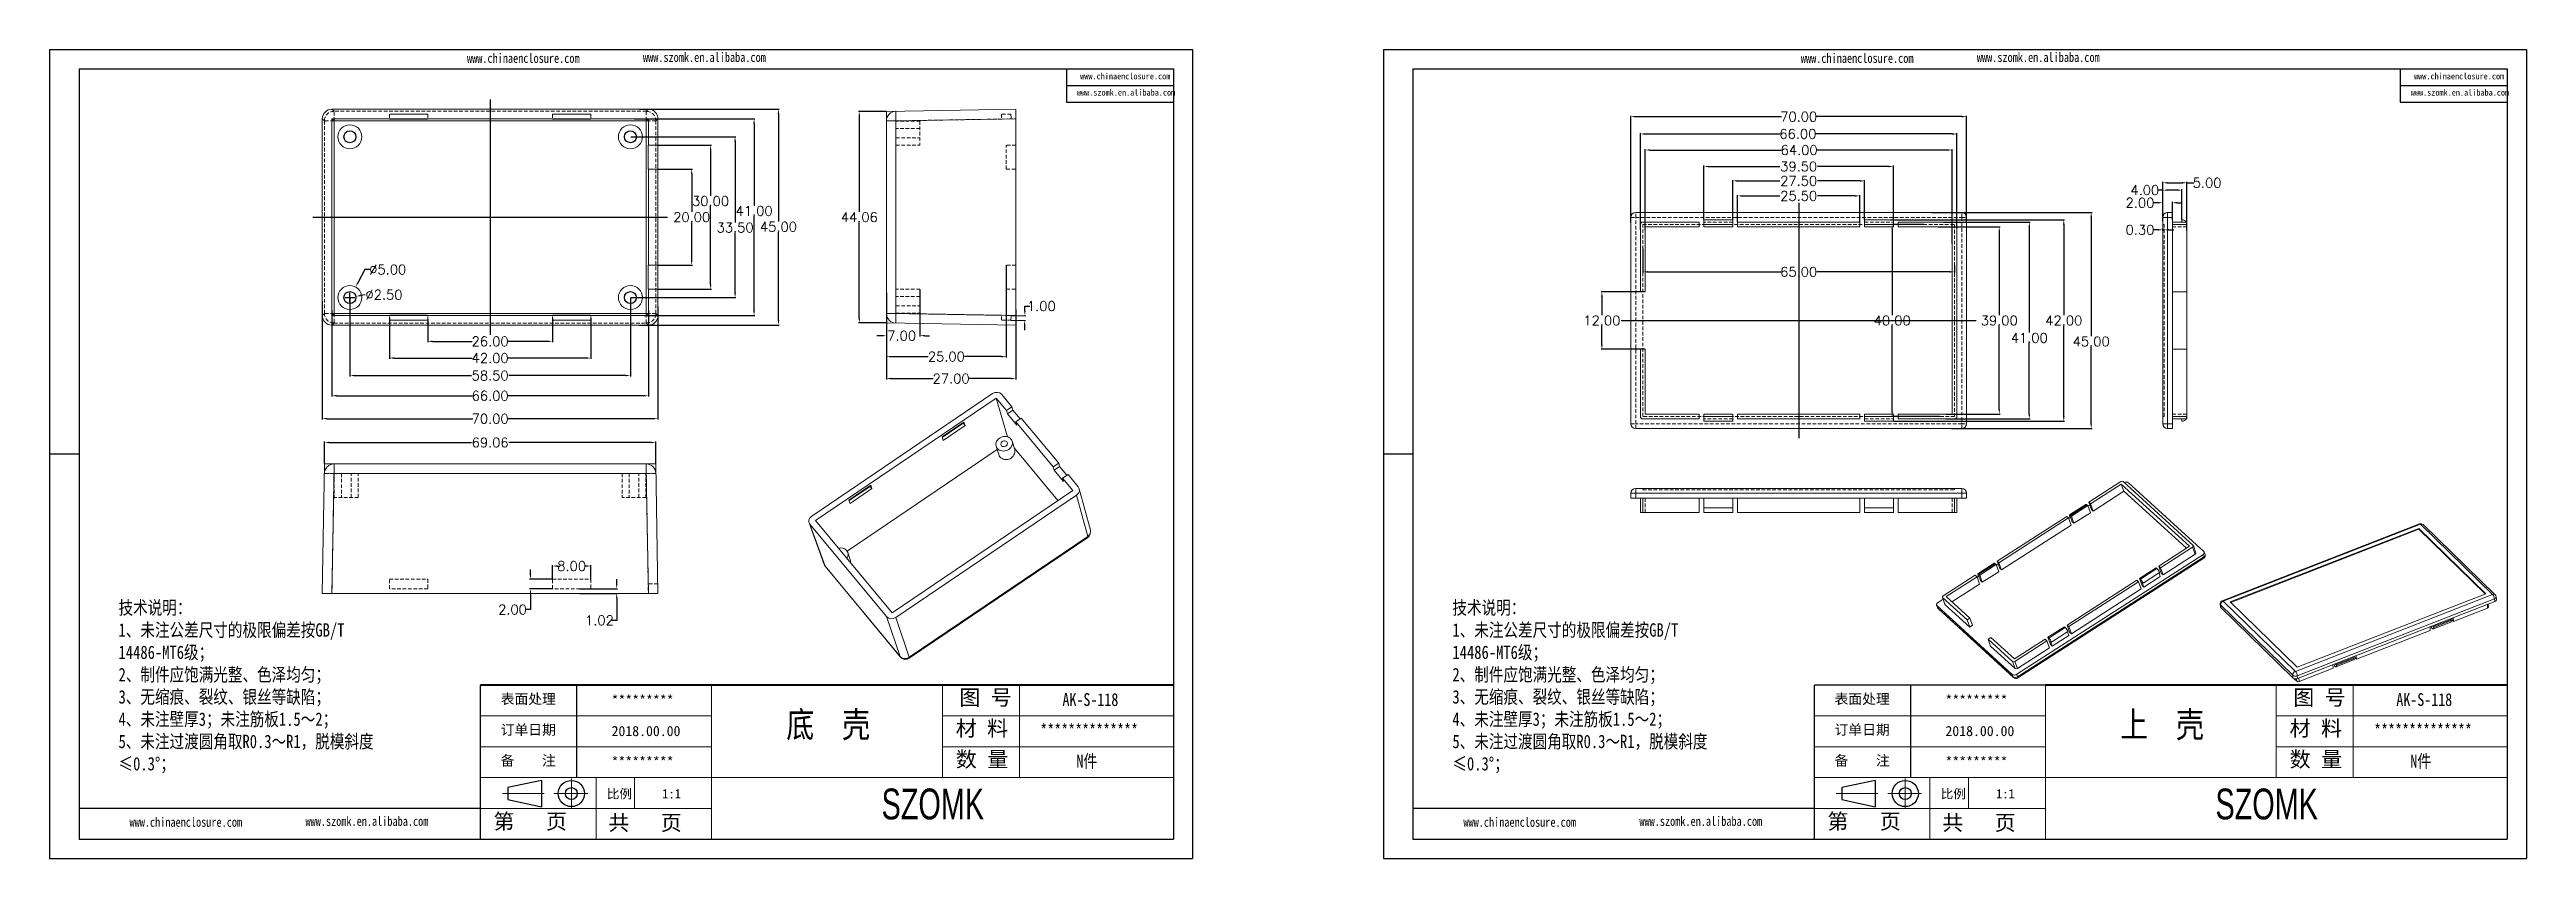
# Model space of a CAD drawing. Header units: inches. Extents: x 1468 to 1984, y 1126 to 1294.
import ezdxf

# ---------------------------------------------------------------- set-up
doc = ezdxf.new("R2010")
doc.units = ezdxf.units.IN
doc.header["$LTSCALE"] = 15
for name, pattern in [('CENTER2', [28.575, 19.05, -3.175, 3.175, -3.175]), ('HIDDEN', [0.075, 0.05, -0.025]), ('PHANTOM', [12.7, 6.35, -1.27, 1.27, -1.27, 1.27, -1.27])]:
    doc.linetypes.add(name, pattern=pattern)
doc.layers.add('文字', color=81, linetype='Continuous')
for name, color, linetype, lineweight in [('粗实线', 7, 'Continuous', 30), ('细实线', 3, 'Continuous', 9), ('细点划线', 2, 'CENTER2', 9)]:
    doc.layers.add(name, color=color, linetype=linetype, lineweight=lineweight)
doc.styles.get("Standard").update_dxf_attribs({"font": 'txt', "bigfont": 'gbcbig.shx'})
doc.styles.add('宋体', font='', dxfattribs={"width": 0.8, "height": 3.5})
doc.styles.add('长仿宋', font='simsun.ttc', dxfattribs={"width": 0.7, "height": 4})
doc.styles.get('宋体').set_extended_font_data('SimSun')
doc.dimstyles.new('2.5', dxfattribs={"dimtxt": 2, "dimasz": 1, "dimexe": 0.18, "dimexo": 0.0625, "dimgap": 0.09, "dimtad": 0, "dimtih": 1, "dimtoh": 1, "dimzin": 0, "dimdsep": 46, "dimtxsty": 'Standard', "dimcen": 1, "dimadec": 0, "dimazin": 2, "dimtfac": 1, "dimtofl": 0, "dimtmove": 0, "dimatfit": 3, "dimfxl": 0, "dimtolj": 1, "dimtzin": 0, "dimarcsym": 0})

msp = doc.modelspace()

# ---------------------------------------------------------------- texts
at = {"char_height": 2.11167, "width": 1200.17064, "attachment_point": 1}
for s, insert in [('{\\fSimHei|b0|i0|c134|p49;表面处理}', (1561.684, 1159.953)), ('{\\fSimHei|b0|i0|c134|p49;*********}', (1584.813, 1159.681)), ('{\\fSimHei|b0|i0|c134|p49;表面处理}', (1839.866, 1159.953)), ('{\\fSimHei|b0|i0|c134|p49;*********}', (1862.994, 1159.681)), ('{\\fSimHei|b0|i0|c134|p49;订单日期}', (1561.684, 1153.532)), ('{\\fSimHei|b0|i0|c134|p49;2018.00.00}', (1584.813, 1153.26)), ('{\\fSimHei|b0|i0|c134|p49;订单日期}', (1839.866, 1153.532)), ('{\\fSimHei|b0|i0|c134|p49;2018.00.00}', (1862.994, 1153.26)), ('{\\fSimHei|b0|i0|c134|p49;备    注}', (1561.684, 1147.111)), ('{\\fSimHei|b0|i0|c134|p49;*********}', (1584.813, 1146.839)), ('{\\fSimHei|b0|i0|c134|p49;备    注}', (1839.866, 1147.111)), ('{\\fSimHei|b0|i0|c134|p49;*********}', (1862.994, 1146.839))]:
    msp.add_mtext(s, dxfattribs=dict(at, insert=insert))
at = {"layer": '文字', "color": 0, "attachment_point": 1, "style": '宋体'}
for s, insert, char_height, width in [('www.chinaenclosure.com', (1554.661, 1293.4), 1.96199, 34.47029), ('www.szomk.en.alibaba.com', (1591.359, 1293.595), 1.96199, 34.47029), ('www.chinaenclosure.com', (1832.842, 1293.4), 1.96199, 34.47029), ('www.szomk.en.alibaba.com', (1869.54, 1293.595), 1.96199, 34.47029), ('www.chinaenclosure.com', (1682.547, 1289.314), 1.30799, 22.98019), ('www.chinaenclosure.com', (1960.729, 1289.314), 1.30799, 22.98019), ('www.szomk.en.alibaba.com', (1681.864, 1285.927), 1.30799, 22.98019), ('www.szomk.en.alibaba.com', (1960.045, 1285.927), 1.30799, 22.98019), ('{\\H1.111x;技术说明：\\P1、未注公差尺寸的极限偏差按GB/T 14486-MT6级；\\P2、制件应饱满光整、色泽均匀；\\P3、无缩痕、裂纹、银丝等缺陷；\\P4、未注壁厚3；未注筋板1.5～2；\\P5、未注过渡圆角取R0.3～R1，脱模斜度≤0.3%%D；}', (1481.994, 1179.302), 2.50823, 56.49631), ('{\\H1.111x;技术说明：\\P1、未注公差尺寸的极限偏差按GB/T 14486-MT6级；\\P2、制件应饱满光整、色泽均匀；\\P3、无缩痕、裂纹、银丝等缺陷；\\P4、未注壁厚3；未注筋板1.5～2；\\P5、未注过渡圆角取R0.3～R1，脱模斜度≤0.3%%D；}', (1760.175, 1179.302), 2.50823, 56.49631), ('{\\H1.111x;AK-S-118}', (1678.849, 1160.098), 2.4079, 27.838), ('{\\H1.111x;AK-S-118}', (1957.03, 1160.098), 2.4079, 27.838), ('底  壳', (1621.241, 1156.232), 5.3509, 68.40912), ('{\\H1.111x;**************}', (1674.217, 1153.677), 2.4079, 27.838), ('上  壳', (1899.423, 1156.232), 5.3509, 68.40912), ('{\\H1.111x;**************}', (1952.399, 1153.677), 2.4079, 27.838), ('{\\H1.111x;N件}', (1681.762, 1147.256), 2.4079, 27.838), ('{\\H1.111x;N件}', (1959.943, 1147.256), 2.4079, 27.838), ('www.chinaenclosure.com', (1484.275, 1134.212), 1.96199, 34.47029), ('www.szomk.en.alibaba.com', (1520.973, 1134.406), 1.96199, 34.47029), ('www.chinaenclosure.com', (1762.456, 1134.212), 1.96199, 34.47029), ('www.szomk.en.alibaba.com', (1799.154, 1134.406), 1.96199, 34.47029)]:
    msp.add_mtext(s, dxfattribs=dict(at, insert=insert, char_height=char_height, width=width))
at = {"layer": '粗实线', "char_height": 6.42106, "width": 72.00583, "attachment_point": 1, "style": '长仿宋'}
for insert in [(1641.127, 1140.213), (1919.308, 1140.213)]:
    msp.add_mtext('{\\fSTXinwei|b0|i0|c134|p2;SZOMK}', dxfattribs=dict(at, insert=insert))
at = {"layer": '细实线', "color": 7, "attachment_point": 1}
for s, insert, char_height, width in [('{\\fSimSun|b0|i0|c134|p54;图 号}', (1657.343, 1160.8), 3.21053, 16.05265), ('{\\fSimSun|b0|i0|c134|p54;图 号}', (1935.524, 1160.8), 3.21053, 16.05265), ('{\\fSimSun|b0|i0|c134|p54;材 料   }', (1656.582, 1154.379), 3.21053, 16.05265), ('{\\fSimSun|b0|i0|c134|p54;材 料   }', (1934.763, 1154.379), 3.21053, 16.05265), ('{\\fSimSun|b0|i0|c134|p54;数 量}', (1656.597, 1147.927), 3.21053, 14.50558), ('{\\fSimSun|b0|i0|c134|p54;数 量}', (1934.779, 1147.927), 3.21053, 14.50558), ('{\\fSimSun|b0|i0|c134|p54;比例}', (1583.823, 1140.08), 1.92632, 8.45594), ('{\\fSimSun|b0|i0|c134|p54;1:1}', (1595.361, 1140.08), 1.92632, 8.45594), ('{\\fSimSun|b0|i0|c134|p54;比例}', (1862.004, 1140.08), 1.92632, 8.45594), ('{\\fSimSun|b0|i0|c134|p54;1:1}', (1873.542, 1140.08), 1.92632, 8.45594), ('{\\fSimSun|b0|i0|c134|p54;第   页}', (1560.198, 1134.987), 3.21053, 24.07897), ('{\\fSimSun|b0|i0|c134|p54; 共   页}', (1581.968, 1134.714), 3.21053, 24.07897), ('{\\fSimSun|b0|i0|c134|p54;第   页}', (1838.379, 1134.987), 3.21053, 24.07897), ('{\\fSimSun|b0|i0|c134|p54; 共   页}', (1860.15, 1134.714), 3.21053, 24.07897)]:
    msp.add_mtext(s, dxfattribs=dict(at, insert=insert, char_height=char_height, width=width))

# ---------------------------------------------------------------- blocks, each defined once
blk = doc.blocks.new('*D83')
at = {"color": 0, "lineweight": -2}
for p, q in [((1546.49, 1238.04), (1546.49, 1233.22)), ((1572.49, 1238.24), (1572.49, 1233.22)), ((1547.49, 1233.4), (1555.73, 1233.4)), ((1571.49, 1233.4), (1563.25, 1233.4))]:
    blk.add_line(p, q, dxfattribs=at)
at = {"color": 0}
for points in [[(1547.49, 1233.57), (1547.49, 1233.24), (1546.49, 1233.4)], [(1571.49, 1233.57), (1571.49, 1233.24), (1572.49, 1233.4)]]:
    blk.add_solid(points, dxfattribs=at)
at = {"layer": 'Defpoints', "color": 0}
for p in [(1546.49, 1238.1), (1572.49, 1238.3), (1572.49, 1233.4)]:
    blk.add_point(p, dxfattribs=at)
at = {"color": 0, "insert": (1559.49, 1233.4), "char_height": 2, "attachment_point": 5}
blk.add_mtext('\\A1;26.00', dxfattribs=at)
blk = doc.blocks.new('*D84')
at = {"color": 0, "lineweight": -2}
for p, q in [((1538.49, 1238.24), (1538.49, 1229.75)), ((1580.49, 1238.24), (1580.49, 1229.75)), ((1539.49, 1229.93), (1555.73, 1229.93)), ((1579.49, 1229.93), (1563.25, 1229.93))]:
    blk.add_line(p, q, dxfattribs=at)
at = {"color": 0}
for points in [[(1539.49, 1230.1), (1539.49, 1229.76), (1538.49, 1229.93)], [(1579.49, 1230.1), (1579.49, 1229.76), (1580.49, 1229.93)]]:
    blk.add_solid(points, dxfattribs=at)
at = {"layer": 'Defpoints', "color": 0}
for p in [(1538.49, 1238.3), (1580.49, 1238.3), (1580.49, 1229.93)]:
    blk.add_point(p, dxfattribs=at)
at = {"color": 0, "insert": (1559.49, 1229.93), "char_height": 2, "attachment_point": 5}
blk.add_mtext('\\A1;42.00', dxfattribs=at)
blk = doc.blocks.new('*D86')
at = {"color": 0, "lineweight": -2}
for p, q in [((1526.49, 1239.94), (1526.49, 1221.89)), ((1592.49, 1239.94), (1592.49, 1221.89)), ((1527.49, 1222.07), (1555.73, 1222.07)), ((1591.49, 1222.07), (1563.25, 1222.07))]:
    blk.add_line(p, q, dxfattribs=at)
at = {"color": 0}
for points in [[(1527.49, 1222.24), (1527.49, 1221.9), (1526.49, 1222.07)], [(1591.49, 1222.24), (1591.49, 1221.9), (1592.49, 1222.07)]]:
    blk.add_solid(points, dxfattribs=at)
at = {"layer": 'Defpoints', "color": 0}
for p in [(1526.49, 1240), (1592.49, 1240), (1526.49, 1222.07)]:
    blk.add_point(p, dxfattribs=at)
at = {"color": 0, "insert": (1559.49, 1222.07), "char_height": 2, "attachment_point": 5}
blk.add_mtext('\\A1;66.00', dxfattribs=at)
blk = doc.blocks.new('*D87')
at = {"color": 0, "lineweight": -2}
for p, q in [((1524.49, 1241.79), (1524.49, 1217.11)), ((1594.49, 1240.61), (1594.49, 1217.11)), ((1525.49, 1217.29), (1555.9, 1217.29)), ((1593.49, 1217.29), (1563.08, 1217.29))]:
    blk.add_line(p, q, dxfattribs=at)
at = {"color": 0}
for points in [[(1525.49, 1217.46), (1525.49, 1217.13), (1524.49, 1217.29)], [(1593.49, 1217.46), (1593.49, 1217.13), (1594.49, 1217.29)]]:
    blk.add_solid(points, dxfattribs=at)
at = {"layer": 'Defpoints', "color": 0}
for p in [(1524.49, 1241.86), (1594.49, 1240.67), (1594.49, 1217.29)]:
    blk.add_point(p, dxfattribs=at)
at = {"color": 0, "insert": (1559.49, 1217.29), "char_height": 2, "attachment_point": 5}
blk.add_mtext('\\A1;70.00', dxfattribs=at)
blk = doc.blocks.new('*D88')
at = {"color": 0, "lineweight": -2}
for p, q in [((1594.52, 1269.29), (1601.7, 1269.29)), ((1601.52, 1268.29), (1601.52, 1260.38)), ((1601.52, 1250.29), (1601.52, 1258.2)), ((1594.55, 1249.29), (1601.7, 1249.29))]:
    blk.add_line(p, q, dxfattribs=at)
at = {"color": 0}
for points in [[(1601.35, 1268.29), (1601.68, 1268.29), (1601.52, 1269.29)], [(1601.35, 1250.29), (1601.68, 1250.29), (1601.52, 1249.29)]]:
    blk.add_solid(points, dxfattribs=at)
at = {"layer": 'Defpoints', "color": 0}
for p in [(1594.46, 1269.29), (1594.49, 1249.29), (1601.52, 1249.29)]:
    blk.add_point(p, dxfattribs=at)
at = {"color": 0, "insert": (1601.52, 1259.29), "char_height": 2, "attachment_point": 5}
blk.add_mtext('\\A1;20.00', dxfattribs=at)
blk = doc.blocks.new('*D89')
at = {"color": 0, "lineweight": -2}
for p, q in [((1594.55, 1274.29), (1605.64, 1274.29)), ((1605.46, 1273.29), (1605.46, 1263.73)), ((1605.46, 1245.29), (1605.46, 1261.55)), ((1594.55, 1244.29), (1605.64, 1244.29))]:
    blk.add_line(p, q, dxfattribs=at)
at = {"color": 0}
for points in [[(1605.29, 1273.29), (1605.63, 1273.29), (1605.46, 1274.29)], [(1605.29, 1245.29), (1605.63, 1245.29), (1605.46, 1244.29)]]:
    blk.add_solid(points, dxfattribs=at)
at = {"layer": 'Defpoints', "color": 0}
for p in [(1594.49, 1274.29), (1605.46, 1274.29), (1594.49, 1244.29)]:
    blk.add_point(p, dxfattribs=at)
at = {"color": 0, "insert": (1605.46, 1262.64), "char_height": 2, "attachment_point": 5}
blk.add_mtext('\\A1;30.00', dxfattribs=at)
blk = doc.blocks.new('*D91')
at = {"color": 0, "lineweight": -2}
for p, q in [((1589.57, 1279.79), (1614.72, 1279.79)), ((1614.54, 1278.79), (1614.54, 1261.67)), ((1614.54, 1239.79), (1614.54, 1259.49)), ((1591.58, 1238.79), (1614.72, 1238.79))]:
    blk.add_line(p, q, dxfattribs=at)
at = {"color": 0}
for points in [[(1614.37, 1278.79), (1614.7, 1278.79), (1614.54, 1279.79)], [(1614.37, 1239.79), (1614.7, 1239.79), (1614.54, 1238.79)]]:
    blk.add_solid(points, dxfattribs=at)
at = {"layer": 'Defpoints', "color": 0}
for p in [(1589.51, 1279.79), (1591.51, 1238.79), (1614.54, 1238.79)]:
    blk.add_point(p, dxfattribs=at)
at = {"color": 0, "insert": (1614.54, 1260.58), "char_height": 2, "attachment_point": 5}
blk.add_mtext('\\A1;41.00', dxfattribs=at)
blk = doc.blocks.new('*D92')
at = {"color": 0, "lineweight": -2}
for p, q in [((1590.62, 1281.79), (1619.8, 1281.79)), ((1619.62, 1280.79), (1619.62, 1258.37)), ((1619.62, 1237.79), (1619.62, 1256.19)), ((1590.62, 1236.79), (1619.8, 1236.79))]:
    blk.add_line(p, q, dxfattribs=at)
at = {"color": 0}
for points in [[(1619.46, 1280.79), (1619.79, 1280.79), (1619.62, 1281.79)], [(1619.46, 1237.79), (1619.79, 1237.79), (1619.62, 1236.79)]]:
    blk.add_solid(points, dxfattribs=at)
at = {"layer": 'Defpoints', "color": 0}
for p in [(1590.55, 1281.79), (1590.55, 1236.79), (1619.62, 1236.79)]:
    blk.add_point(p, dxfattribs=at)
at = {"color": 0, "insert": (1619.62, 1257.28), "char_height": 2, "attachment_point": 5}
blk.add_mtext('\\A1;45.00', dxfattribs=at)
blk = doc.blocks.new('*D93')
at = {"color": 0, "lineweight": -2}
for p, q in [((1642.13, 1243.54), (1642.13, 1225.47)), ((1669.13, 1240.02), (1669.13, 1225.47)), ((1643.13, 1225.65), (1651.87, 1225.65)), ((1668.13, 1225.65), (1659.39, 1225.65))]:
    blk.add_line(p, q, dxfattribs=at)
at = {"color": 0}
for points in [[(1643.13, 1225.82), (1643.13, 1225.48), (1642.13, 1225.65)], [(1668.13, 1225.82), (1668.13, 1225.48), (1669.13, 1225.65)]]:
    blk.add_solid(points, dxfattribs=at)
at = {"layer": 'Defpoints', "color": 0}
for p in [(1642.13, 1243.6), (1669.13, 1240.08), (1669.13, 1225.65)]:
    blk.add_point(p, dxfattribs=at)
at = {"color": 0, "insert": (1655.63, 1225.65), "char_height": 2, "attachment_point": 5}
blk.add_mtext('\\A1;27.00', dxfattribs=at)
blk = doc.blocks.new('*D94')
at = {"color": 0, "lineweight": -2}
for p, q in [((1671.01, 1239.75), (1671.03, 1240.75)), ((1671.03, 1240.75), (1672.03, 1240.75)), ((1668.18, 1237.8), (1671.16, 1237.75)), ((1668.19, 1238.8), (1671.18, 1238.75)), ((1670.96, 1236.75), (1670.94, 1235.75))]:
    blk.add_line(p, q, dxfattribs=at)
at = {"color": 0}
for points in [[(1670.85, 1239.76), (1671.18, 1239.75), (1671, 1238.75)], [(1670.79, 1236.76), (1671.13, 1236.75), (1670.98, 1237.75)]]:
    blk.add_solid(points, dxfattribs=at)
at = {"layer": 'Defpoints', "color": 0}
for p in [(1668.11, 1237.8), (1668.13, 1238.8), (1671, 1238.75)]:
    blk.add_point(p, dxfattribs=at)
at = {"color": 0, "insert": (1674.45, 1240.75), "char_height": 2, "attachment_point": 5}
blk.add_mtext('\\A1;1.00', dxfattribs=at)
blk = doc.blocks.new('*D95')
at = {"color": 0, "lineweight": -2}
for p, q in [((1642.13, 1243.12), (1642.13, 1234.41)), ((1649.13, 1244.22), (1649.13, 1234.41)), ((1641.13, 1234.59), (1640.13, 1234.59)), ((1650.13, 1234.59), (1651.13, 1234.59))]:
    blk.add_line(p, q, dxfattribs=at)
at = {"color": 0}
for points in [[(1641.13, 1234.76), (1641.13, 1234.42), (1642.13, 1234.59)], [(1650.13, 1234.76), (1650.13, 1234.42), (1649.13, 1234.59)]]:
    blk.add_solid(points, dxfattribs=at)
at = {"layer": 'Defpoints', "color": 0}
for p in [(1642.13, 1243.18), (1649.13, 1244.29), (1649.13, 1234.59)]:
    blk.add_point(p, dxfattribs=at)
at = {"color": 0, "insert": (1645.32, 1234.59), "char_height": 2, "attachment_point": 5}
blk.add_mtext('\\A1;7.00', dxfattribs=at)
blk = doc.blocks.new('*D96')
at = {"color": 0, "lineweight": -2}
for p, q in [((1667.13, 1249.22), (1667.13, 1230.04)), ((1642.13, 1243.05), (1642.13, 1230.04)), ((1643.13, 1230.22), (1650.87, 1230.22)), ((1666.13, 1230.22), (1658.39, 1230.22))]:
    blk.add_line(p, q, dxfattribs=at)
at = {"color": 0}
for points in [[(1643.13, 1230.39), (1643.13, 1230.05), (1642.13, 1230.22)], [(1666.13, 1230.39), (1666.13, 1230.05), (1667.13, 1230.22)]]:
    blk.add_solid(points, dxfattribs=at)
at = {"layer": 'Defpoints', "color": 0}
for p in [(1667.13, 1249.29), (1642.13, 1243.12), (1642.13, 1230.22)]:
    blk.add_point(p, dxfattribs=at)
at = {"color": 0, "insert": (1654.63, 1230.22), "char_height": 2, "attachment_point": 5}
blk.add_mtext('\\A1;25.00', dxfattribs=at)
blk = doc.blocks.new('*D97')
at = {"color": 0, "lineweight": -2}
for p, q in [((1642.07, 1281.31), (1636.3, 1281.31)), ((1636.48, 1280.31), (1636.48, 1260.38)), ((1636.48, 1238.26), (1636.48, 1258.2)), ((1642.07, 1237.26), (1636.3, 1237.26))]:
    blk.add_line(p, q, dxfattribs=at)
at = {"color": 0}
for points in [[(1636.32, 1280.31), (1636.65, 1280.31), (1636.48, 1281.31)], [(1636.32, 1238.26), (1636.65, 1238.26), (1636.48, 1237.26)]]:
    blk.add_solid(points, dxfattribs=at)
at = {"layer": 'Defpoints', "color": 0}
for p in [(1636.48, 1281.31), (1642.13, 1281.31), (1642.13, 1237.26)]:
    blk.add_point(p, dxfattribs=at)
at = {"color": 0, "insert": (1636.48, 1259.29), "char_height": 2, "attachment_point": 5}
blk.add_mtext('\\A1;44.06', dxfattribs=at)
blk = doc.blocks.new('*D98')
at = {"color": 0, "lineweight": -2}
for p, q in [((1524.96, 1207.92), (1524.96, 1212.51)), ((1525.96, 1212.33), (1555.57, 1212.33)), ((1593.02, 1212.33), (1563.41, 1212.33)), ((1594.02, 1207.92), (1594.02, 1212.51))]:
    blk.add_line(p, q, dxfattribs=at)
at = {"color": 0}
for points in [[(1525.96, 1212.5), (1525.96, 1212.17), (1524.96, 1212.33)], [(1593.02, 1212.5), (1593.02, 1212.17), (1594.02, 1212.33)]]:
    blk.add_solid(points, dxfattribs=at)
at = {"layer": 'Defpoints', "color": 0}
for p in [(1594.02, 1212.33), (1524.96, 1207.85), (1594.02, 1207.85)]:
    blk.add_point(p, dxfattribs=at)
at = {"color": 0, "insert": (1559.49, 1212.33), "char_height": 2, "attachment_point": 5}
blk.add_mtext('\\A1;69.06', dxfattribs=at)
blk = doc.blocks.new('*D99')
at = {"color": 0, "lineweight": -2}
for p, q in [((1533.37, 1248.37), (1531.9, 1245.62)), ((1534.37, 1248.37), (1533.37, 1248.37)), ((1529.24, 1242.54), (1531.24, 1242.54)), ((1530.24, 1241.54), (1530.24, 1243.54))]:
    blk.add_line(p, q, dxfattribs=at)
at = {"color": 0}
blk.add_solid([(1531.75, 1245.7), (1532.04, 1245.54), (1531.42, 1244.74)], dxfattribs=at)
at = {"layer": 'Defpoints', "color": 0}
for p in [(1529.06, 1240.33), (1531.42, 1244.74)]:
    blk.add_point(p, dxfattribs=at)
at = {"color": 0, "insert": (1538.13, 1248.37), "char_height": 2, "attachment_point": 5}
blk.add_mtext('\\A1;∅5.00', dxfattribs=at)
blk = doc.blocks.new('*D101')
at = {"color": 0, "lineweight": -2}
for p, q in [((1585.88, 1182.87), (1585.88, 1183.87)), ((1578.13, 1181.87), (1586.06, 1181.87)), ((1578.13, 1180.85), (1586.06, 1180.85)), ((1585.88, 1179.85), (1585.88, 1175.27)), ((1585.88, 1175.27), (1584.88, 1175.27))]:
    blk.add_line(p, q, dxfattribs=at)
at = {"color": 0}
for points in [[(1585.72, 1182.87), (1586.05, 1182.87), (1585.88, 1181.87)], [(1585.72, 1179.85), (1586.05, 1179.85), (1585.88, 1180.85)]]:
    blk.add_solid(points, dxfattribs=at)
at = {"layer": 'Defpoints', "color": 0}
for p in [(1578.07, 1181.87), (1578.07, 1180.85), (1585.88, 1180.85)]:
    blk.add_point(p, dxfattribs=at)
at = {"color": 0, "insert": (1582.29, 1175.27), "char_height": 2, "attachment_point": 5}
blk.add_mtext('\\A1;1.02', dxfattribs=at)
blk = doc.blocks.new('*D102')
at = {"color": 0, "lineweight": -2}
for p, q in [((1572.49, 1183.91), (1572.49, 1186.77)), ((1573.49, 1186.59), (1573.73, 1186.59)), ((1579.49, 1186.59), (1579.25, 1186.59)), ((1580.49, 1183.74), (1580.49, 1186.77))]:
    blk.add_line(p, q, dxfattribs=at)
at = {"color": 0}
for points in [[(1573.49, 1186.75), (1573.49, 1186.42), (1572.49, 1186.59)], [(1579.49, 1186.75), (1579.49, 1186.42), (1580.49, 1186.59)]]:
    blk.add_solid(points, dxfattribs=at)
at = {"layer": 'Defpoints', "color": 0}
for p in [(1572.49, 1183.85), (1580.49, 1186.59), (1580.49, 1183.68)]:
    blk.add_point(p, dxfattribs=at)
at = {"color": 0, "insert": (1576.49, 1186.59), "char_height": 2, "attachment_point": 5}
blk.add_mtext('\\A1;8.00', dxfattribs=at)
blk = doc.blocks.new('*D103')
at = {"color": 0, "lineweight": -2}
for p, q in [((1572.43, 1183.85), (1567.72, 1183.85)), ((1567.9, 1184.85), (1567.9, 1185.85)), ((1572.43, 1181.85), (1567.72, 1181.85)), ((1567.9, 1180.85), (1567.9, 1177.52)), ((1567.9, 1177.52), (1566.9, 1177.52))]:
    blk.add_line(p, q, dxfattribs=at)
at = {"color": 0}
for points in [[(1567.74, 1184.85), (1568.07, 1184.85), (1567.9, 1183.85)], [(1567.74, 1180.85), (1568.07, 1180.85), (1567.9, 1181.85)]]:
    blk.add_solid(points, dxfattribs=at)
at = {"layer": 'Defpoints', "color": 0}
for p in [(1567.9, 1183.85), (1572.49, 1183.85), (1572.49, 1181.85)]:
    blk.add_point(p, dxfattribs=at)
at = {"color": 0, "insert": (1564.15, 1177.52), "char_height": 2, "attachment_point": 5}
blk.add_mtext('\\A1;2.00', dxfattribs=at)
blk = doc.blocks.new('*D105')
at = {"color": 0, "lineweight": -2}
for p, q in [((1797.39, 1258.24), (1797.39, 1280.41)), ((1798.39, 1280.23), (1828.8, 1280.23)), ((1866.39, 1280.23), (1835.98, 1280.23)), ((1867.39, 1258.24), (1867.39, 1280.41))]:
    blk.add_line(p, q, dxfattribs=at)
at = {"color": 0}
for points in [[(1798.39, 1280.4), (1798.39, 1280.07), (1797.39, 1280.23)], [(1866.39, 1280.4), (1866.39, 1280.07), (1867.39, 1280.23)]]:
    blk.add_solid(points, dxfattribs=at)
at = {"layer": 'Defpoints', "color": 0}
for p in [(1867.39, 1280.23), (1797.39, 1258.18), (1867.39, 1258.18)]:
    blk.add_point(p, dxfattribs=at)
at = {"color": 0, "insert": (1832.39, 1280.23), "char_height": 2, "attachment_point": 5}
blk.add_mtext('\\A1;70.00', dxfattribs=at)
blk = doc.blocks.new('*D106')
at = {"color": 0, "lineweight": -2}
for p, q in [((1799.39, 1256.72), (1799.39, 1276.8)), ((1800.39, 1276.62), (1828.46, 1276.62)), ((1864.39, 1276.62), (1835.97, 1276.62)), ((1865.39, 1257.02), (1865.39, 1276.8))]:
    blk.add_line(p, q, dxfattribs=at)
at = {"color": 0}
for points in [[(1800.39, 1276.78), (1800.39, 1276.45), (1799.39, 1276.62)], [(1864.39, 1276.78), (1864.39, 1276.45), (1865.39, 1276.62)]]:
    blk.add_solid(points, dxfattribs=at)
at = {"layer": 'Defpoints', "color": 0}
for p in [(1865.39, 1276.62), (1799.39, 1256.66), (1865.39, 1256.96)]:
    blk.add_point(p, dxfattribs=at)
at = {"color": 0, "insert": (1832.21, 1276.62), "char_height": 2, "attachment_point": 5}
blk.add_mtext('\\A1;66.00', dxfattribs=at)
blk = doc.blocks.new('*D107')
at = {"color": 0, "lineweight": -2}
for p, q in [((1800.39, 1256.56), (1800.39, 1273.46)), ((1801.39, 1273.28), (1828.72, 1273.28)), ((1863.39, 1273.28), (1836.23, 1273.28)), ((1864.39, 1253.79), (1864.39, 1273.46))]:
    blk.add_line(p, q, dxfattribs=at)
at = {"color": 0}
for points in [[(1801.39, 1273.45), (1801.39, 1273.12), (1800.39, 1273.28)], [(1863.39, 1273.45), (1863.39, 1273.12), (1864.39, 1273.28)]]:
    blk.add_solid(points, dxfattribs=at)
at = {"layer": 'Defpoints', "color": 0}
for p in [(1864.39, 1273.28), (1800.39, 1256.49), (1864.39, 1253.73)]:
    blk.add_point(p, dxfattribs=at)
at = {"color": 0, "insert": (1832.47, 1273.28), "char_height": 2, "attachment_point": 5}
blk.add_mtext('\\A1;64.00', dxfattribs=at)
blk = doc.blocks.new('*D108')
at = {"color": 0, "lineweight": -2}
for p, q in [((1819.64, 1258.31), (1819.64, 1263.9)), ((1820.64, 1263.72), (1828.47, 1263.72)), ((1844.14, 1263.72), (1836.31, 1263.72)), ((1845.14, 1258.31), (1845.14, 1263.9))]:
    blk.add_line(p, q, dxfattribs=at)
at = {"color": 0}
for points in [[(1820.64, 1263.88), (1820.64, 1263.55), (1819.64, 1263.72)], [(1844.14, 1263.88), (1844.14, 1263.55), (1845.14, 1263.72)]]:
    blk.add_solid(points, dxfattribs=at)
at = {"layer": 'Defpoints', "color": 0}
for p in [(1845.14, 1263.72), (1819.64, 1258.25), (1845.14, 1258.25)]:
    blk.add_point(p, dxfattribs=at)
at = {"color": 0, "insert": (1832.39, 1263.72), "char_height": 2, "attachment_point": 5}
blk.add_mtext('\\A1;25.50', dxfattribs=at)
blk = doc.blocks.new('*D109')
at = {"color": 0, "lineweight": -2}
for p, q in [((1818.64, 1258.81), (1818.64, 1267.03)), ((1819.64, 1266.85), (1828.47, 1266.85)), ((1845.14, 1266.85), (1836.31, 1266.85)), ((1846.14, 1258.81), (1846.14, 1267.03))]:
    blk.add_line(p, q, dxfattribs=at)
at = {"color": 0}
for points in [[(1819.64, 1267.01), (1819.64, 1266.68), (1818.64, 1266.85)], [(1845.14, 1267.01), (1845.14, 1266.68), (1846.14, 1266.85)]]:
    blk.add_solid(points, dxfattribs=at)
at = {"layer": 'Defpoints', "color": 0}
for p in [(1846.14, 1266.85), (1818.64, 1258.75), (1846.14, 1258.75)]:
    blk.add_point(p, dxfattribs=at)
at = {"color": 0, "insert": (1832.39, 1266.85), "char_height": 2, "attachment_point": 5}
blk.add_mtext('\\A1;27.50', dxfattribs=at)
blk = doc.blocks.new('*D110')
at = {"color": 0, "lineweight": -2}
for p, q in [((1812.64, 1258.81), (1812.64, 1270.03)), ((1813.64, 1269.85), (1828.47, 1269.85)), ((1851.14, 1269.85), (1836.31, 1269.85)), ((1852.14, 1258.81), (1852.14, 1270.03))]:
    blk.add_line(p, q, dxfattribs=at)
at = {"color": 0}
for points in [[(1813.64, 1270.01), (1813.64, 1269.68), (1812.64, 1269.85)], [(1851.14, 1270.01), (1851.14, 1269.68), (1852.14, 1269.85)]]:
    blk.add_solid(points, dxfattribs=at)
at = {"layer": 'Defpoints', "color": 0}
for p in [(1812.64, 1269.85), (1812.64, 1258.75), (1852.14, 1258.75)]:
    blk.add_point(p, dxfattribs=at)
at = {"color": 0, "insert": (1832.39, 1269.85), "char_height": 2, "attachment_point": 5}
blk.add_mtext('\\A1;39.50', dxfattribs=at)
blk = doc.blocks.new('*D111')
at = {"color": 0, "lineweight": -2}
for p, q in [((1861.47, 1257.25), (1874.4, 1257.25)), ((1874.22, 1256.25), (1874.22, 1238.84)), ((1874.22, 1219.25), (1874.22, 1236.66)), ((1863.11, 1218.25), (1874.4, 1218.25))]:
    blk.add_line(p, q, dxfattribs=at)
at = {"color": 0}
for points in [[(1874.05, 1256.25), (1874.38, 1256.25), (1874.22, 1257.25)], [(1874.05, 1219.25), (1874.38, 1219.25), (1874.22, 1218.25)]]:
    blk.add_solid(points, dxfattribs=at)
at = {"layer": 'Defpoints', "color": 0}
for p in [(1861.41, 1257.25), (1874.22, 1257.25), (1863.05, 1218.25)]:
    blk.add_point(p, dxfattribs=at)
at = {"color": 0, "insert": (1874.22, 1237.75), "char_height": 2, "attachment_point": 5}
blk.add_mtext('\\A1;39.00', dxfattribs=at)
blk = doc.blocks.new('*D112')
at = {"color": 0, "lineweight": -2}
for p, q in [((1862.62, 1258.25), (1880.66, 1258.25)), ((1880.48, 1257.25), (1880.48, 1235.22)), ((1880.48, 1218.25), (1880.48, 1233.04)), ((1863.08, 1217.25), (1880.66, 1217.25))]:
    blk.add_line(p, q, dxfattribs=at)
at = {"color": 0}
for points in [[(1880.31, 1257.25), (1880.65, 1257.25), (1880.48, 1258.25)], [(1880.31, 1218.25), (1880.65, 1218.25), (1880.48, 1217.25)]]:
    blk.add_solid(points, dxfattribs=at)
at = {"layer": 'Defpoints', "color": 0}
for p in [(1862.56, 1258.25), (1880.48, 1258.25), (1863.01, 1217.25)]:
    blk.add_point(p, dxfattribs=at)
at = {"color": 0, "insert": (1880.48, 1234.13), "char_height": 2, "attachment_point": 5}
blk.add_mtext('\\A1;41.00', dxfattribs=at)
blk = doc.blocks.new('*D113')
at = {"color": 0, "lineweight": -2}
for p, q in [((1851.51, 1258.75), (1887.85, 1258.75)), ((1887.67, 1257.75), (1887.67, 1238.84)), ((1887.67, 1217.75), (1887.67, 1236.66)), ((1852.2, 1216.75), (1887.85, 1216.75))]:
    blk.add_line(p, q, dxfattribs=at)
at = {"color": 0}
for points in [[(1887.51, 1257.75), (1887.84, 1257.75), (1887.67, 1258.75)], [(1887.51, 1217.75), (1887.84, 1217.75), (1887.67, 1216.75)]]:
    blk.add_solid(points, dxfattribs=at)
at = {"layer": 'Defpoints', "color": 0}
for p in [(1851.45, 1258.75), (1887.67, 1258.75), (1852.14, 1216.75)]:
    blk.add_point(p, dxfattribs=at)
at = {"color": 0, "insert": (1887.67, 1237.75), "char_height": 2, "attachment_point": 5}
blk.add_mtext('\\A1;42.00', dxfattribs=at)
blk = doc.blocks.new('*D114')
at = {"color": 0, "lineweight": -2}
for p, q in [((1860.12, 1260.25), (1893.57, 1260.25)), ((1893.39, 1259.25), (1893.39, 1234.47)), ((1893.39, 1216.25), (1893.39, 1232.29)), ((1864.29, 1215.25), (1893.57, 1215.25))]:
    blk.add_line(p, q, dxfattribs=at)
at = {"color": 0}
for points in [[(1893.22, 1259.25), (1893.56, 1259.25), (1893.39, 1260.25)], [(1893.22, 1216.25), (1893.56, 1216.25), (1893.39, 1215.25)]]:
    blk.add_solid(points, dxfattribs=at)
at = {"layer": 'Defpoints', "color": 0}
for p in [(1860.06, 1260.25), (1893.39, 1260.25), (1864.23, 1215.25)]:
    blk.add_point(p, dxfattribs=at)
at = {"color": 0, "insert": (1893.39, 1233.38), "char_height": 2, "attachment_point": 5}
blk.add_mtext('\\A1;45.00', dxfattribs=at)
blk = doc.blocks.new('*D115')
at = {"color": 0, "lineweight": -2}
for p, q in [((1858.55, 1257.75), (1851.71, 1257.75)), ((1851.89, 1256.75), (1851.89, 1238.84)), ((1851.89, 1218.75), (1851.89, 1236.66)), ((1861.84, 1217.75), (1851.71, 1217.75))]:
    blk.add_line(p, q, dxfattribs=at)
at = {"color": 0}
for points in [[(1851.72, 1256.75), (1852.05, 1256.75), (1851.89, 1257.75)], [(1851.72, 1218.75), (1852.05, 1218.75), (1851.89, 1217.75)]]:
    blk.add_solid(points, dxfattribs=at)
at = {"layer": 'Defpoints', "color": 0}
for p in [(1858.61, 1257.75), (1851.89, 1217.75), (1861.9, 1217.75)]:
    blk.add_point(p, dxfattribs=at)
at = {"color": 0, "insert": (1851.89, 1237.75), "char_height": 2, "attachment_point": 5}
blk.add_mtext('\\A1;40.00', dxfattribs=at)
blk = doc.blocks.new('*D116')
at = {"color": 0, "lineweight": -2}
for p, q in [((1799.89, 1252.67), (1799.89, 1247.71)), ((1800.89, 1247.89), (1828.63, 1247.89)), ((1863.89, 1247.89), (1836.15, 1247.89)), ((1864.89, 1249.2), (1864.89, 1247.71))]:
    blk.add_line(p, q, dxfattribs=at)
at = {"color": 0}
for points in [[(1800.89, 1248.06), (1800.89, 1247.72), (1799.89, 1247.89)], [(1863.89, 1248.06), (1863.89, 1247.72), (1864.89, 1247.89)]]:
    blk.add_solid(points, dxfattribs=at)
at = {"layer": 'Defpoints', "color": 0}
for p in [(1799.89, 1252.74), (1864.89, 1249.26), (1864.89, 1247.89)]:
    blk.add_point(p, dxfattribs=at)
at = {"color": 0, "insert": (1832.39, 1247.89), "char_height": 2, "attachment_point": 5}
blk.add_mtext('\\A1;65.00', dxfattribs=at)
blk = doc.blocks.new('*D117')
at = {"color": 0, "lineweight": -2}
for p, q in [((1907.32, 1256.65), (1906.32, 1256.65)), ((1908.32, 1256.52), (1908.32, 1256.83)), ((1908.62, 1256.52), (1908.62, 1256.83)), ((1909.62, 1256.65), (1910.62, 1256.65))]:
    blk.add_line(p, q, dxfattribs=at)
at = {"color": 0}
for points in [[(1907.32, 1256.82), (1907.32, 1256.48), (1908.32, 1256.65)], [(1909.62, 1256.82), (1909.62, 1256.48), (1908.62, 1256.65)]]:
    blk.add_solid(points, dxfattribs=at)
at = {"layer": 'Defpoints', "color": 0}
for p in [(1908.32, 1256.65), (1908.32, 1256.46), (1908.62, 1256.46)]:
    blk.add_point(p, dxfattribs=at)
at = {"color": 0, "insert": (1903.57, 1256.65), "char_height": 2, "attachment_point": 5}
blk.add_mtext('\\A1;0.30', dxfattribs=at)
blk = doc.blocks.new('*D118')
at = {"color": 0, "lineweight": -2}
for p, q in [((1908.32, 1258.68), (1908.32, 1266.63)), ((1909.32, 1266.45), (1912.32, 1266.45)), ((1913.32, 1256.48), (1913.32, 1266.63)), ((1913.32, 1266.45), (1914.81, 1266.45))]:
    blk.add_line(p, q, dxfattribs=at)
at = {"color": 0}
for points in [[(1909.32, 1266.61), (1909.32, 1266.28), (1908.32, 1266.45)], [(1912.32, 1266.61), (1912.32, 1266.28), (1913.32, 1266.45)]]:
    blk.add_solid(points, dxfattribs=at)
at = {"layer": 'Defpoints', "color": 0}
for p in [(1913.32, 1266.45), (1908.32, 1258.62), (1913.32, 1256.42)]:
    blk.add_point(p, dxfattribs=at)
at = {"color": 0, "insert": (1917.56, 1266.45), "char_height": 2, "attachment_point": 5}
blk.add_mtext('\\A1;5.00', dxfattribs=at)
blk = doc.blocks.new('*D119')
at = {"color": 0, "lineweight": -2}
for p, q in [((1907.32, 1262.29), (1906.32, 1262.29)), ((1908.32, 1258.68), (1908.32, 1262.47)), ((1910.32, 1258.71), (1910.32, 1262.47)), ((1911.32, 1262.29), (1912.32, 1262.29))]:
    blk.add_line(p, q, dxfattribs=at)
at = {"color": 0}
for points in [[(1907.32, 1262.46), (1907.32, 1262.12), (1908.32, 1262.29)], [(1911.32, 1262.46), (1911.32, 1262.12), (1910.32, 1262.29)]]:
    blk.add_solid(points, dxfattribs=at)
at = {"layer": 'Defpoints', "color": 0}
for p in [(1908.32, 1262.29), (1908.32, 1258.62), (1910.32, 1258.65)]:
    blk.add_point(p, dxfattribs=at)
at = {"color": 0, "insert": (1903.57, 1262.29), "char_height": 2, "attachment_point": 5}
blk.add_mtext('\\A1;2.00', dxfattribs=at)
blk = doc.blocks.new('*D120')
at = {"color": 0, "lineweight": -2}
for p, q in [((1908.32, 1264.92), (1907.32, 1264.92)), ((1908.32, 1258.45), (1908.32, 1265.1)), ((1911.32, 1264.92), (1909.32, 1264.92)), ((1912.32, 1258.81), (1912.32, 1265.1))]:
    blk.add_line(p, q, dxfattribs=at)
at = {"color": 0}
for points in [[(1909.32, 1265.09), (1909.32, 1264.76), (1908.32, 1264.92)], [(1911.32, 1265.09), (1911.32, 1264.76), (1912.32, 1264.92)]]:
    blk.add_solid(points, dxfattribs=at)
at = {"layer": 'Defpoints', "color": 0}
for p in [(1908.32, 1264.92), (1908.32, 1258.38), (1912.32, 1258.75)]:
    blk.add_point(p, dxfattribs=at)
at = {"color": 0, "insert": (1904.57, 1264.92), "char_height": 2, "attachment_point": 5}
blk.add_mtext('\\A1;4.00', dxfattribs=at)
blk = doc.blocks.new('*D121')
at = {"color": 0, "lineweight": -2}
for p, q in [((1800.33, 1243.75), (1791.16, 1243.75)), ((1791.34, 1242.75), (1791.34, 1238.84)), ((1791.34, 1232.75), (1791.34, 1236.66)), ((1800.33, 1231.75), (1791.16, 1231.75))]:
    blk.add_line(p, q, dxfattribs=at)
at = {"color": 0}
for points in [[(1791.17, 1242.75), (1791.51, 1242.75), (1791.34, 1243.75)], [(1791.17, 1232.75), (1791.51, 1232.75), (1791.34, 1231.75)]]:
    blk.add_solid(points, dxfattribs=at)
at = {"layer": 'Defpoints', "color": 0}
for p in [(1791.34, 1243.75), (1800.39, 1243.75), (1800.39, 1231.75)]:
    blk.add_point(p, dxfattribs=at)
at = {"color": 0, "insert": (1791.34, 1237.75), "char_height": 2, "attachment_point": 5}
blk.add_mtext('\\A1;12.00', dxfattribs=at)
blk = doc.blocks.new('*D123')
at = {"color": 0, "lineweight": -2}
for p, q in [((1530.24, 1242.47), (1530.24, 1226.1)), ((1588.74, 1242.47), (1588.74, 1226.1)), ((1531.24, 1226.28), (1555.57, 1226.28)), ((1587.74, 1226.28), (1563.41, 1226.28))]:
    blk.add_line(p, q, dxfattribs=at)
at = {"color": 0}
for points in [[(1531.24, 1226.44), (1531.24, 1226.11), (1530.24, 1226.28)], [(1587.74, 1226.44), (1587.74, 1226.11), (1588.74, 1226.28)]]:
    blk.add_solid(points, dxfattribs=at)
at = {"layer": 'Defpoints', "color": 0}
for p in [(1530.24, 1242.54), (1588.74, 1242.54), (1588.74, 1226.28)]:
    blk.add_point(p, dxfattribs=at)
at = {"color": 0, "insert": (1559.49, 1226.28), "char_height": 2, "attachment_point": 5}
blk.add_mtext('\\A1;58.50', dxfattribs=at)
blk = doc.blocks.new('*D124')
at = {"color": 0, "lineweight": -2}
for p, q in [((1588.8, 1276.04), (1610.76, 1276.04)), ((1610.58, 1275.04), (1610.58, 1258.2)), ((1610.58, 1243.54), (1610.58, 1256.02)), ((1588.8, 1242.54), (1610.76, 1242.54))]:
    blk.add_line(p, q, dxfattribs=at)
at = {"color": 0}
for points in [[(1610.41, 1275.04), (1610.75, 1275.04), (1610.58, 1276.04)], [(1610.41, 1243.54), (1610.75, 1243.54), (1610.58, 1242.54)]]:
    blk.add_solid(points, dxfattribs=at)
at = {"layer": 'Defpoints', "color": 0}
for p in [(1588.74, 1276.04), (1610.58, 1276.04), (1588.74, 1242.54)]:
    blk.add_point(p, dxfattribs=at)
at = {"color": 0, "insert": (1610.58, 1257.11), "char_height": 2, "attachment_point": 5}
blk.add_mtext('\\A1;33.50', dxfattribs=at)
blk = doc.blocks.new('*D125')
at = {"color": 0, "lineweight": -2}
for p, q in [((1529.24, 1242.54), (1531.24, 1242.54)), ((1530.24, 1241.54), (1530.24, 1243.54)), ((1533.44, 1243.12), (1532.45, 1242.94))]:
    blk.add_line(p, q, dxfattribs=at)
at = {"color": 0}
blk.add_solid([(1532.42, 1243.11), (1532.48, 1242.78), (1531.47, 1242.76)], dxfattribs=at)
at = {"layer": 'Defpoints', "color": 0}
for p in [(1529.01, 1242.31), (1531.47, 1242.76)]:
    blk.add_point(p, dxfattribs=at)
at = {"color": 0, "insert": (1537.36, 1243.12), "char_height": 2, "attachment_point": 5}
blk.add_mtext('\\A1;∅2.50', dxfattribs=at)

# ---------------------------------------------------------------- dimensions: what is measured, and where the dimension line sits
for base, p1, p2, picture, middle in [((1619.622, 1236.786), (1590.555, 1281.786), (1590.555, 1236.786), '*D92', (1619.622, 1257.278)), ((1610.58, 1276.036), (1588.741, 1242.536), (1588.741, 1276.036), '*D124', (1610.58, 1257.106)), ((1614.535, 1238.786), (1589.506, 1279.785), (1591.513, 1238.786), '*D91', (1614.535, 1260.582)), ((1605.458, 1274.286), (1594.491, 1244.286), (1594.491, 1274.286), '*D89', (1605.458, 1262.639)), ((1893.392, 1260.25), (1864.227, 1215.25), (1860.06, 1260.25), '*D114', (1893.392, 1233.38)), ((1880.482, 1258.25), (1863.013, 1217.25), (1862.556, 1258.25), '*D112', (1880.482, 1234.128)), ((1567.903, 1183.852), (1572.491, 1181.852), (1572.491, 1183.852), '*D103', (1564.146, 1177.521)), ((1585.884, 1180.853), (1578.066, 1181.87), (1578.066, 1180.853), '*D101', (1582.294, 1175.265))]:
    dim = msp.add_linear_dim(base=base, p1=p1, p2=p2, angle=90, dimstyle='2.5')
    dim.commit()
    dim.dimension.update_dxf_attribs({"geometry": picture, "text_midpoint": middle, "dimtype": 160})
for base, p1, p2, picture, middle in [((1636.483, 1281.314), (1642.13, 1237.257), (1642.13, 1281.314), '*D97', (1636.483, 1259.286)), ((1601.515, 1249.286), (1594.456, 1269.286), (1594.491, 1249.286), '*D88', (1601.515, 1259.286)), ((1851.886, 1217.75), (1858.608, 1257.75), (1861.901, 1217.75), '*D115', (1851.886, 1237.75)), ((1887.672, 1258.75), (1852.14, 1216.75), (1851.45, 1258.75), '*D113', (1887.672, 1237.75)), ((1874.215, 1257.25), (1863.052, 1218.25), (1861.406, 1257.25), '*D111', (1874.215, 1237.75)), ((1791.339, 1243.75), (1800.39, 1231.75), (1800.39, 1243.75), '*D121', (1791.339, 1237.75))]:
    dim = msp.add_linear_dim(base=base, p1=p1, p2=p2, angle=90, dimstyle='2.5')
    dim.commit()
    dim.dimension.update_dxf_attribs({"geometry": picture, "text_midpoint": middle})
for base, p1, p2, picture, middle in [((1867.39, 1280.235), (1797.39, 1258.179), (1867.39, 1258.179), '*D105', (1832.39, 1280.235)), ((1865.39, 1276.616), (1799.39, 1256.657), (1865.39, 1256.962), '*D106', (1832.215, 1276.616)), ((1864.39, 1273.284), (1800.39, 1256.494), (1864.39, 1253.732), '*D107', (1832.473, 1273.284)), ((1913.325, 1266.448), (1908.325, 1258.62), (1913.325, 1256.421), '*D118', (1917.563, 1266.448)), ((1649.13, 1234.592), (1642.13, 1243.179), (1649.13, 1244.286), '*D95', (1645.32, 1234.592)), ((1669.13, 1225.651), (1642.13, 1243.6), (1669.13, 1240.083), '*D93', (1655.63, 1225.651))]:
    dim = msp.add_linear_dim(base=base, p1=p1, p2=p2, dimstyle='2.5')
    dim.commit()
    dim.dimension.update_dxf_attribs({"geometry": picture, "text_midpoint": middle, "dimtype": 160})
for base, p1, p2, picture, middle in [((1812.64, 1269.848), (1852.14, 1258.75), (1812.64, 1258.75), '*D110', (1832.39, 1269.848)), ((1846.14, 1266.846), (1818.64, 1258.75), (1846.14, 1258.75), '*D109', (1832.39, 1266.846)), ((1908.325, 1264.923), (1912.325, 1258.75), (1908.325, 1258.384), '*D120', (1904.568, 1264.923)), ((1845.14, 1263.716), (1819.64, 1258.25), (1845.14, 1258.25), '*D108', (1832.39, 1263.716)), ((1908.325, 1262.291), (1910.325, 1258.652), (1908.325, 1258.62), '*D119', (1903.568, 1262.291)), ((1908.325, 1256.651), (1908.625, 1256.461), (1908.325, 1256.461), '*D117', (1903.568, 1256.651)), ((1864.89, 1247.892), (1799.89, 1252.736), (1864.89, 1249.261), '*D116', (1832.39, 1247.892)), ((1642.13, 1230.22), (1667.13, 1249.286), (1642.13, 1243.117), '*D96', (1654.63, 1230.22)), ((1594.491, 1217.294), (1524.491, 1241.857), (1594.491, 1240.67), '*D87', (1559.491, 1217.294)), ((1526.491, 1222.068), (1592.491, 1240.002), (1526.491, 1240.002), '*D86', (1559.491, 1222.068)), ((1588.741, 1226.278), (1530.241, 1242.536), (1588.741, 1242.536), '*D123', (1559.491, 1226.278)), ((1580.491, 1229.931), (1538.491, 1238.303), (1580.491, 1238.303), '*D84', (1559.491, 1229.931)), ((1572.491, 1233.404), (1546.491, 1238.104), (1572.491, 1238.303), '*D83', (1559.491, 1233.404)), ((1594.02, 1212.332), (1524.962, 1207.853), (1594.02, 1207.853), '*D98', (1559.491, 1212.332)), ((1580.491, 1186.587), (1572.491, 1183.852), (1580.491, 1183.677), '*D102', (1576.491, 1186.587))]:
    dim = msp.add_linear_dim(base=base, p1=p1, p2=p2, dimstyle='2.5')
    dim.commit()
    dim.dimension.update_dxf_attribs({"geometry": picture, "text_midpoint": middle})
dim = msp.add_diameter_dim_2p(p1=(1529.059, 1240.333), p2=(1531.423, 1244.739), dimstyle='2.5')
dim.commit()
dim.dimension.update_dxf_attribs({"geometry": '*D99', "text_midpoint": (1538.129, 1248.372), "dimtype": 163})
dim = msp.add_diameter_dim_2p(p1=(1529.012, 1242.309), p2=(1531.47, 1242.762), dimstyle='2.5')
dim.commit()
dim.dimension.update_dxf_attribs({"geometry": '*D125', "text_midpoint": (1537.361, 1243.123)})
dim = msp.add_aligned_dim(p1=(1668.113, 1237.803), p2=(1668.13, 1238.803), distance=-2.866, dimstyle='2.5')
dim.commit()
dim.dimension.update_dxf_attribs({"geometry": '*D94', "text_midpoint": (1674.454, 1240.752)})

# ---------------------------------------------------------------- linework, layer by layer
for p, q in [((1467.602, 1294.209), (1705.984, 1294.209)), ((1467.602, 1294.209), (1467.602, 1125.657)), ((1705.984, 1294.209), (1705.984, 1125.657)), ((1745.783, 1294.209), (1984.165, 1294.209)), ((1745.783, 1294.209), (1745.783, 1125.657)), ((1984.165, 1294.209), (1984.165, 1125.657)), ((1473.77, 1290.196), (1701.97, 1290.196)), ((1473.77, 1290.196), (1473.77, 1129.67)), ((1679.675, 1290.196), (1679.675, 1283.229)), ((1679.675, 1286.713), (1701.97, 1286.713)), ((1701.97, 1290.196), (1701.97, 1129.67)), ((1751.951, 1290.196), (1980.152, 1290.196)), ((1751.951, 1290.196), (1751.951, 1129.67)), ((1957.856, 1290.196), (1957.856, 1283.229)), ((1957.856, 1286.713), (1980.152, 1286.713)), ((1980.152, 1290.196), (1980.152, 1129.67)), ((1679.675, 1283.229), (1701.97, 1283.229)), ((1957.856, 1283.229), (1980.152, 1283.229)), ((1473.77, 1209.933), (1467.602, 1209.933)), ((1751.951, 1209.933), (1745.783, 1209.933)), ((1467.602, 1203.69), (1467.602, 1125.657)), ((1745.783, 1203.69), (1745.783, 1125.657)), ((1557.496, 1129.67), (1557.496, 1161.775)), ((1577.562, 1142.512), (1577.562, 1161.775)), ((1883.836, 1161.775), (1835.678, 1161.775)), ((1835.678, 1129.67), (1835.678, 1161.775)), ((1855.744, 1142.512), (1855.744, 1161.775)), ((1557.496, 1136.091), (1473.77, 1136.091)), ((1835.678, 1136.091), (1751.951, 1136.091)), ((1473.77, 1129.67), (1701.97, 1129.67)), ((1751.951, 1129.67), (1980.152, 1129.67)), ((1467.602, 1125.657), (1705.984, 1125.657)), ((1467.602, 1125.657), (1577.964, 1125.657)), ((1745.783, 1125.657), (1984.165, 1125.657)), ((1745.783, 1125.657), (1856.145, 1125.657))]:
    msp.add_line(p, q)
at = {"color": 7, "linetype": 'Continuous', "lineweight": 15}
for p, q in [((1592.491, 1281.786), (1526.491, 1281.786)), ((1642.13, 1281.314), (1669.13, 1281.786)), ((1642.13, 1237.257), (1642.13, 1281.314)), ((1669.13, 1281.786), (1669.13, 1279.786)), ((1524.491, 1279.786), (1524.491, 1238.785)), ((1592.491, 1279.785), (1526.491, 1279.785)), ((1526.491, 1279.785), (1526.491, 1238.786)), ((1526.928, 1279.349), (1526.491, 1279.785)), ((1526.928, 1279.349), (1592.054, 1279.349)), ((1526.928, 1279.349), (1526.928, 1239.222)), ((1546.491, 1279.768), (1538.491, 1279.768)), ((1538.491, 1279.768), (1538.491, 1279.733)), ((1538.491, 1279.733), (1546.491, 1279.733)), ((1546.491, 1279.733), (1546.491, 1279.768)), ((1580.491, 1279.768), (1572.491, 1279.768)), ((1572.491, 1279.768), (1572.491, 1279.733)), ((1572.491, 1279.733), (1580.491, 1279.733)), ((1580.491, 1279.733), (1580.491, 1279.768)), ((1592.054, 1279.349), (1592.491, 1279.785)), ((1592.054, 1279.349), (1592.054, 1239.222)), ((1592.491, 1274.286), (1592.491, 1279.785)), ((1594.491, 1274.286), (1594.491, 1279.786)), ((1642.13, 1279.349), (1644.095, 1279.349)), ((1669.13, 1279.786), (1644.095, 1279.349)), ((1644.095, 1279.349), (1644.095, 1239.222)), ((1669.13, 1279.786), (1669.13, 1238.785)), ((1592.456, 1269.286), (1592.456, 1274.286)), ((1592.491, 1274.286), (1592.456, 1274.286)), ((1594.491, 1274.286), (1592.491, 1274.286)), ((1594.456, 1269.286), (1594.456, 1274.286)), ((1592.456, 1269.286), (1592.491, 1269.286)), ((1592.491, 1269.286), (1594.491, 1269.286)), ((1592.491, 1249.286), (1592.491, 1269.286)), ((1594.491, 1249.286), (1594.491, 1269.286)), ((1797.39, 1259.25), (1797.39, 1216.25)), ((1866.39, 1260.25), (1798.39, 1260.25)), ((1799.39, 1257.75), (1799.39, 1243.75)), ((1811.64, 1258.25), (1799.89, 1258.25)), ((1800.39, 1257.25), (1800.39, 1243.75)), ((1811.64, 1257.25), (1800.39, 1257.25)), ((1811.64, 1258.25), (1811.64, 1257.25)), ((1818.64, 1258.75), (1812.64, 1258.75)), ((1812.64, 1257.75), (1812.64, 1258.75)), ((1812.64, 1257.25), (1812.64, 1257.75)), ((1818.64, 1257.75), (1812.64, 1257.75)), ((1818.64, 1257.25), (1812.64, 1257.25)), ((1818.64, 1258.75), (1818.64, 1257.75)), ((1818.64, 1257.75), (1818.64, 1257.25)), ((1819.64, 1257.25), (1819.64, 1258.25)), ((1845.14, 1258.25), (1819.64, 1258.25)), ((1845.14, 1257.25), (1819.64, 1257.25)), ((1845.14, 1257.25), (1845.14, 1258.25)), ((1846.14, 1257.75), (1846.14, 1258.75)), ((1846.14, 1258.75), (1852.14, 1258.75)), ((1846.14, 1257.75), (1846.14, 1257.25)), ((1852.14, 1257.75), (1846.14, 1257.75)), ((1852.14, 1257.25), (1846.14, 1257.25)), ((1852.14, 1258.75), (1852.14, 1257.75)), ((1852.14, 1257.25), (1852.14, 1257.75)), ((1853.14, 1258.25), (1853.14, 1257.25)), ((1864.89, 1258.25), (1853.14, 1258.25)), ((1864.39, 1257.25), (1853.14, 1257.25)), ((1864.39, 1218.25), (1864.39, 1257.25)), ((1865.39, 1217.75), (1865.39, 1257.75)), ((1867.39, 1216.25), (1867.39, 1259.25)), ((1908.325, 1216.25), (1908.325, 1259.25)), ((1909.325, 1259.25), (1908.325, 1259.25)), ((1909.325, 1259.25), (1909.325, 1260.25)), ((1909.325, 1260.25), (1910.325, 1260.25)), ((1909.325, 1259.25), (1909.325, 1216.25)), ((1910.325, 1259.25), (1909.325, 1259.25)), ((1910.325, 1260.25), (1910.325, 1259.25)), ((1910.325, 1259.25), (1910.325, 1216.25)), ((1910.325, 1258.25), (1913.325, 1258.25)), ((1913.325, 1257.75), (1910.325, 1257.75)), ((1912.325, 1258.75), (1912.325, 1258.25)), ((1913.325, 1258.25), (1913.325, 1257.75)), ((1913.325, 1257.75), (1913.325, 1243.75)), ((1592.456, 1244.286), (1592.456, 1249.286)), ((1592.491, 1249.286), (1592.456, 1249.286)), ((1594.491, 1249.286), (1592.491, 1249.286)), ((1594.456, 1244.286), (1594.456, 1249.286)), ((1592.456, 1244.286), (1592.491, 1244.286)), ((1592.491, 1238.786), (1592.491, 1244.286)), ((1592.491, 1244.286), (1594.491, 1244.286)), ((1594.491, 1238.785), (1594.491, 1244.286)), ((1800.39, 1243.75), (1799.39, 1243.75)), ((1910.325, 1243.75), (1913.325, 1243.75)), ((1913.325, 1231.75), (1913.325, 1243.75)), ((1526.928, 1239.222), (1526.491, 1238.786)), ((1526.491, 1238.786), (1592.491, 1238.786)), ((1526.491, 1236.786), (1592.491, 1236.786)), ((1526.928, 1239.222), (1592.054, 1239.222)), ((1538.491, 1238.838), (1546.491, 1238.838)), ((1538.491, 1238.803), (1538.491, 1238.838)), ((1546.491, 1238.803), (1538.491, 1238.803)), ((1546.491, 1238.838), (1546.491, 1238.803)), ((1572.491, 1238.838), (1580.491, 1238.838)), ((1572.491, 1238.803), (1572.491, 1238.838)), ((1580.491, 1238.803), (1572.491, 1238.803)), ((1580.491, 1238.838), (1580.491, 1238.803)), ((1592.054, 1239.222), (1592.491, 1238.786)), ((1642.13, 1239.222), (1644.095, 1239.222)), ((1669.13, 1236.786), (1642.13, 1237.257)), ((1644.095, 1239.222), (1669.13, 1238.785)), ((1669.13, 1238.785), (1669.13, 1236.786)), ((1799.39, 1231.75), (1799.39, 1217.75)), ((1799.39, 1231.75), (1800.39, 1231.75)), ((1800.39, 1231.75), (1800.39, 1218.25)), ((1910.325, 1231.75), (1913.325, 1231.75)), ((1913.325, 1231.75), (1913.325, 1217.75)), ((1664.258, 1222.508), (1626.557, 1196.999)), ((1665.037, 1221.569), (1627.337, 1196.06)), ((1667.179, 1218.988), (1665.037, 1221.569)), ((1667.406, 1213.495), (1665.037, 1221.569)), ((1668.322, 1219.761), (1666.179, 1222.342)), ((1668.322, 1219.761), (1667.179, 1218.988)), ((1668.322, 1219.761), (1668.52, 1219.053)), ((1658.298, 1216.576), (1653.729, 1213.484)), ((1653.767, 1213.368), (1658.143, 1216.329)), ((1653.961, 1212.774), (1658.531, 1215.866)), ((1658.143, 1216.329), (1658.105, 1216.445)), ((1658.143, 1216.329), (1658.531, 1215.866)), ((1658.531, 1215.866), (1658.298, 1216.576)), ((1667.179, 1218.988), (1667.378, 1218.28)), ((1668.52, 1219.053), (1667.378, 1218.28)), ((1669.326, 1215.934), (1667.378, 1218.28)), ((1670.021, 1217.246), (1668.52, 1219.053)), ((1669.127, 1216.641), (1670.269, 1217.414)), ((1669.326, 1215.934), (1669.127, 1216.641)), ((1676.918, 1207.254), (1669.127, 1216.641)), ((1678.06, 1208.027), (1670.269, 1217.414)), ((1798.39, 1215.25), (1866.39, 1215.25)), ((1799.89, 1217.25), (1811.64, 1217.25)), ((1800.39, 1218.25), (1811.64, 1218.25)), ((1811.64, 1217.25), (1811.64, 1218.25)), ((1812.64, 1218.25), (1818.64, 1218.25)), ((1812.64, 1218.25), (1812.64, 1217.75)), ((1812.64, 1217.75), (1818.64, 1217.75)), ((1812.64, 1216.75), (1812.64, 1217.75)), ((1818.64, 1216.75), (1812.64, 1216.75)), ((1818.64, 1217.75), (1818.64, 1218.25)), ((1818.64, 1217.75), (1818.64, 1216.75)), ((1819.64, 1218.25), (1819.64, 1217.25)), ((1819.64, 1218.25), (1845.14, 1218.25)), ((1819.64, 1217.25), (1845.14, 1217.25)), ((1845.14, 1218.25), (1845.14, 1217.25)), ((1846.14, 1218.25), (1852.14, 1218.25)), ((1846.14, 1217.75), (1846.14, 1218.25)), ((1846.14, 1217.75), (1852.14, 1217.75)), ((1846.14, 1216.75), (1846.14, 1217.75)), ((1846.14, 1216.75), (1852.14, 1216.75)), ((1852.14, 1218.25), (1852.14, 1217.75)), ((1852.14, 1217.75), (1852.14, 1216.75)), ((1853.14, 1217.25), (1853.14, 1218.25)), ((1853.14, 1218.25), (1864.39, 1218.25)), ((1853.14, 1217.25), (1864.89, 1217.25)), ((1909.325, 1216.25), (1908.325, 1216.25)), ((1909.325, 1215.25), (1909.325, 1216.25)), ((1909.325, 1216.25), (1910.325, 1216.25)), ((1910.325, 1215.25), (1909.325, 1215.25)), ((1910.325, 1217.75), (1913.325, 1217.75)), ((1913.325, 1217.25), (1910.325, 1217.25)), ((1910.325, 1216.25), (1910.325, 1215.25)), ((1912.325, 1216.75), (1912.325, 1217.25)), ((1913.325, 1217.75), (1913.325, 1217.25)), ((1633.943, 1189.688), (1665.225, 1210.854)), ((1653.729, 1213.484), (1653.961, 1212.774)), ((1665.01, 1211.537), (1665.557, 1209.803)), ((1668.895, 1210.855), (1668.348, 1212.59)), ((1668.784, 1211.206), (1677.9, 1200.223)), ((1524.491, 1180.853), (1524.962, 1207.853)), ((1524.962, 1207.853), (1594.02, 1207.853)), ((1526.928, 1205.887), (1526.491, 1180.853)), ((1526.928, 1207.853), (1526.928, 1205.887)), ((1592.054, 1205.887), (1526.928, 1205.887)), ((1592.054, 1205.887), (1592.054, 1207.853)), ((1592.491, 1180.853), (1592.054, 1205.887)), ((1594.02, 1207.853), (1594.491, 1180.853)), ((1678.06, 1208.027), (1676.918, 1207.254)), ((1676.918, 1207.254), (1677.117, 1206.547)), ((1678.259, 1207.32), (1677.117, 1206.547)), ((1679.064, 1204.2), (1677.117, 1206.547)), ((1678.06, 1208.027), (1678.259, 1207.32)), ((1679.759, 1205.512), (1678.259, 1207.32)), ((1678.865, 1204.907), (1680.008, 1205.68)), ((1681.008, 1202.326), (1678.865, 1204.907)), ((1679.064, 1204.2), (1678.865, 1204.907)), ((1682.151, 1203.099), (1680.008, 1205.68)), ((1899.594, 1204.174), (1892.89, 1199.868)), ((1899.673, 1203.659), (1893.255, 1199.536)), ((1913.899, 1190.696), (1899.673, 1203.659)), ((1900.205, 1202.173), (1899.673, 1203.659)), ((1914.651, 1190.896), (1900.061, 1204.191)), ((1916.872, 1189.645), (1901.187, 1203.937)), ((1638.877, 1203.435), (1634.307, 1200.343)), ((1634.307, 1200.343), (1634.54, 1199.633)), ((1634.345, 1200.227), (1638.722, 1203.188)), ((1634.54, 1199.633), (1639.109, 1202.725)), ((1638.722, 1203.188), (1638.684, 1203.304)), ((1638.722, 1203.188), (1639.109, 1202.725)), ((1639.109, 1202.725), (1638.877, 1203.435)), ((1643.308, 1176.818), (1681.008, 1202.326)), ((1644.087, 1175.878), (1681.787, 1201.388)), ((1684.106, 1192.739), (1681.787, 1201.388)), ((1684.675, 1194.052), (1682.356, 1202.704)), ((1797.39, 1201.749), (1798.39, 1201.749)), ((1797.39, 1200.749), (1797.39, 1201.749)), ((1798.39, 1200.749), (1797.39, 1200.749)), ((1798.39, 1202.749), (1866.39, 1202.749)), ((1798.39, 1202.749), (1798.39, 1201.749)), ((1866.39, 1201.749), (1798.39, 1201.749)), ((1798.39, 1201.749), (1798.39, 1200.749)), ((1866.39, 1200.749), (1798.39, 1200.749)), ((1799.39, 1197.749), (1799.39, 1200.749)), ((1799.89, 1200.749), (1799.89, 1197.749)), ((1811.64, 1200.749), (1811.64, 1197.749)), ((1812.64, 1200.749), (1812.64, 1198.749)), ((1818.64, 1198.749), (1812.64, 1198.749)), ((1812.64, 1197.749), (1812.64, 1198.749)), ((1818.64, 1200.749), (1818.64, 1198.749)), ((1818.64, 1198.749), (1818.64, 1197.749)), ((1819.64, 1200.749), (1819.64, 1197.749)), ((1845.14, 1200.749), (1845.14, 1197.749)), ((1846.14, 1200.749), (1846.14, 1198.749)), ((1846.14, 1198.749), (1852.14, 1198.749)), ((1846.14, 1197.749), (1846.14, 1198.749)), ((1852.14, 1200.749), (1852.14, 1198.749)), ((1852.14, 1198.749), (1852.14, 1197.749)), ((1853.14, 1200.749), (1853.14, 1197.749)), ((1864.89, 1197.749), (1864.89, 1200.749)), ((1865.39, 1200.749), (1865.39, 1197.749)), ((1866.39, 1202.749), (1866.39, 1201.749)), ((1866.39, 1201.749), (1867.39, 1201.749)), ((1866.39, 1200.749), (1866.39, 1201.749)), ((1867.39, 1200.749), (1866.39, 1200.749)), ((1867.39, 1201.749), (1867.39, 1200.749)), ((1892.301, 1199.429), (1888.878, 1197.23)), ((1892.502, 1199.335), (1889.079, 1197.137)), ((1892.684, 1199.169), (1889.261, 1196.97)), ((1892.684, 1199.169), (1892.502, 1199.335)), ((1893.217, 1197.684), (1892.684, 1199.169)), ((1893.092, 1199.304), (1892.721, 1199.066)), ((1892.89, 1199.868), (1893.255, 1199.536)), ((1893.422, 1198.382), (1892.89, 1199.868)), ((1893.787, 1198.05), (1893.255, 1199.536)), ((1900.205, 1202.173), (1893.787, 1198.05)), ((1913.254, 1190.282), (1900.205, 1202.173)), ((1626.015, 1195.599), (1629.174, 1186.875)), ((1626.194, 1195.287), (1642.166, 1176.044)), ((1626.194, 1195.287), (1629.352, 1186.567)), ((1627.337, 1196.06), (1643.308, 1176.818)), ((1799.89, 1197.749), (1799.39, 1197.749)), ((1811.64, 1197.749), (1799.89, 1197.749)), ((1818.64, 1197.749), (1812.64, 1197.749)), ((1845.14, 1197.749), (1819.64, 1197.749)), ((1852.14, 1197.749), (1846.14, 1197.749)), ((1864.89, 1197.749), (1853.14, 1197.749)), ((1865.39, 1197.749), (1864.89, 1197.749)), ((1888.326, 1196.936), (1873.778, 1187.591)), ((1888.691, 1196.604), (1874.143, 1187.259)), ((1889.223, 1195.118), (1874.675, 1185.773)), ((1888.691, 1196.604), (1888.326, 1196.936)), ((1889.223, 1195.118), (1888.691, 1196.604)), ((1889.099, 1196.738), (1888.728, 1196.5)), ((1888.892, 1196.974), (1889.074, 1196.808)), ((1889.429, 1195.817), (1889.074, 1196.808)), ((1889.079, 1197.137), (1889.261, 1196.97)), ((1889.794, 1195.485), (1889.261, 1196.97)), ((1889.429, 1195.817), (1889.794, 1195.485)), ((1893.217, 1197.684), (1889.794, 1195.485)), ((1893.422, 1198.382), (1893.787, 1198.05)), ((1961.86, 1195.379), (1920.725, 1179.369)), ((1962.073, 1195.291), (1920.938, 1179.281)), ((1961.69, 1194.427), (1922.37, 1179.123)), ((1961.702, 1194.258), (1922.497, 1178.999)), ((1975.682, 1180.808), (1961.69, 1194.427)), ((1961.702, 1194.258), (1961.69, 1194.427)), ((1975.566, 1180.763), (1961.702, 1194.258)), ((1977.114, 1180.65), (1962.073, 1195.291)), ((1977.643, 1180.587), (1962.602, 1195.228)), ((1634.622, 1187.665), (1634.075, 1189.4)), ((1646.904, 1167.568), (1684.106, 1192.739)), ((1646.906, 1167.359), (1684.108, 1192.53)), ((1877.871, 1164.026), (1916.666, 1188.946)), ((1878.049, 1163.53), (1916.843, 1188.451)), ((1878.062, 1163.274), (1916.857, 1188.195)), ((1907.48, 1186.573), (1913.899, 1190.696)), ((1907.845, 1186.241), (1914.549, 1190.547)), ((1908.377, 1184.755), (1915.081, 1189.061)), ((1915.081, 1189.061), (1914.549, 1190.547)), ((1915.228, 1189.346), (1914.696, 1190.831)), ((1916.843, 1188.451), (1916.666, 1188.946)), ((1917.138, 1189.02), (1916.96, 1189.515)), ((1629.352, 1186.567), (1644.983, 1167.734)), ((1629.413, 1186.457), (1645.044, 1167.624)), ((1869.214, 1184.659), (1862.51, 1180.353)), ((1869.579, 1184.327), (1863.16, 1180.204)), ((1869.214, 1184.659), (1869.579, 1184.327)), ((1870.111, 1182.841), (1869.579, 1184.327)), ((1869.987, 1184.461), (1869.616, 1184.223)), ((1873.189, 1187.152), (1869.766, 1184.953)), ((1869.779, 1184.697), (1869.962, 1184.53)), ((1870.317, 1183.54), (1869.962, 1184.53)), ((1873.39, 1187.058), (1869.967, 1184.859)), ((1870.149, 1184.693), (1869.967, 1184.859)), ((1873.572, 1186.892), (1870.149, 1184.693)), ((1870.681, 1183.208), (1870.149, 1184.693)), ((1870.681, 1183.208), (1870.317, 1183.54)), ((1874.104, 1185.406), (1870.681, 1183.208)), ((1873.39, 1187.058), (1873.572, 1186.892)), ((1874.104, 1185.406), (1873.572, 1186.892)), ((1873.98, 1187.027), (1873.609, 1186.788)), ((1874.143, 1187.259), (1873.778, 1187.591)), ((1874.31, 1186.105), (1873.778, 1187.591)), ((1874.675, 1185.773), (1874.143, 1187.259)), ((1874.675, 1185.773), (1874.31, 1186.105)), ((1888.368, 1174.296), (1902.916, 1183.641)), ((1888.733, 1173.964), (1903.281, 1183.309)), ((1902.916, 1183.641), (1903.281, 1183.309)), ((1903.813, 1181.823), (1903.281, 1183.309)), ((1903.487, 1184.008), (1906.91, 1186.207)), ((1904.019, 1182.522), (1903.487, 1184.008)), ((1903.669, 1183.842), (1903.487, 1184.008)), ((1903.669, 1183.842), (1907.092, 1186.041)), ((1904.384, 1182.19), (1904.029, 1183.18)), ((1904.211, 1183.014), (1904.029, 1183.18)), ((1904.211, 1183.014), (1907.634, 1185.213)), ((1904.384, 1182.19), (1907.807, 1184.389)), ((1906.91, 1186.207), (1907.092, 1186.041)), ((1907.845, 1186.241), (1907.48, 1186.573)), ((1908.012, 1185.088), (1907.48, 1186.573)), ((1907.807, 1184.389), (1907.534, 1185.149)), ((1908.377, 1184.755), (1907.845, 1186.241)), ((1908.377, 1184.755), (1908.012, 1185.088)), ((1526.491, 1180.853), (1524.491, 1180.853)), ((1592.491, 1180.853), (1526.491, 1180.853)), ((1594.491, 1180.853), (1592.491, 1180.853)), ((1861.163, 1178.414), (1861.34, 1177.919)), ((1861.252, 1178.283), (1876.936, 1163.991)), ((1861.252, 1178.283), (1861.429, 1177.788)), ((1861.429, 1177.788), (1877.113, 1163.496)), ((1862.51, 1179.659), (1861.457, 1178.982)), ((1862.363, 1180.069), (1862.895, 1178.583)), ((1862.407, 1180.003), (1867.514, 1175.35)), ((1862.407, 1180.003), (1862.94, 1178.518)), ((1862.94, 1178.518), (1868.046, 1173.865)), ((1863.16, 1180.204), (1868.085, 1175.717)), ((1870.111, 1182.841), (1864.337, 1179.132)), ((1889.265, 1172.478), (1903.813, 1181.823)), ((1904.384, 1182.19), (1904.019, 1182.522)), ((1920.281, 1178.665), (1920.322, 1178.101)), ((1935.415, 1163.84), (1920.374, 1178.481)), ((1920.374, 1178.481), (1920.415, 1177.916)), ((1935.456, 1163.276), (1920.415, 1177.916)), ((1920.938, 1179.281), (1935.979, 1164.64)), ((1922.37, 1179.123), (1936.361, 1165.504)), ((1935.979, 1164.64), (1977.114, 1180.65)), ((1936.361, 1165.504), (1975.682, 1180.808)), ((1977.505, 1179.745), (1936.37, 1163.735)), ((1977.546, 1179.181), (1936.411, 1163.171)), ((1976.063, 1177.815), (1968.955, 1175.049)), ((1976.237, 1178.011), (1976.19, 1178.653)), ((1977.546, 1179.181), (1977.505, 1179.745)), ((1977.894, 1179.572), (1977.853, 1180.137)), ((1644.983, 1167.734), (1642.166, 1176.044)), ((1644.087, 1175.878), (1646.904, 1167.568)), ((1861.528, 1177.637), (1877.212, 1163.345)), ((1868.085, 1175.717), (1867.514, 1175.35)), ((1868.046, 1173.865), (1867.514, 1175.35)), ((1868.617, 1174.231), (1868.046, 1173.865)), ((1868.617, 1174.231), (1868.085, 1175.717)), ((1884.375, 1171.731), (1887.798, 1173.93)), ((1884.557, 1171.564), (1887.98, 1173.763)), ((1888.522, 1172.936), (1885.099, 1170.737)), ((1887.98, 1173.763), (1887.798, 1173.93)), ((1888.368, 1174.296), (1888.733, 1173.964)), ((1888.9, 1172.81), (1888.368, 1174.296)), ((1888.695, 1172.112), (1888.422, 1172.872)), ((1889.265, 1172.478), (1888.733, 1173.964)), ((1888.9, 1172.81), (1889.265, 1172.478)), ((1964.116, 1173.165), (1948.69, 1167.161)), ((1964.06, 1173.932), (1964.116, 1173.165)), ((1964.349, 1174.044), (1964.371, 1173.741)), ((1964.546, 1173.571), (1964.371, 1173.741)), ((1964.665, 1174.167), (1964.679, 1173.965)), ((1964.679, 1173.965), (1968.309, 1175.378)), ((1964.854, 1173.795), (1964.679, 1173.965)), ((1964.758, 1173.483), (1968.388, 1174.896)), ((1964.854, 1173.795), (1968.484, 1175.207)), ((1968.294, 1175.58), (1968.309, 1175.378)), ((1968.484, 1175.207), (1968.309, 1175.378)), ((1968.583, 1175.692), (1968.605, 1175.389)), ((1968.955, 1175.049), (1968.605, 1175.389)), ((1968.899, 1175.815), (1968.955, 1175.049)), ((1871.891, 1171.362), (1872.462, 1171.728)), ((1871.891, 1171.362), (1876.998, 1166.709)), ((1872.423, 1169.876), (1871.891, 1171.362)), ((1872.423, 1169.876), (1877.53, 1165.223)), ((1872.462, 1171.728), (1877.386, 1167.241)), ((1877.386, 1167.241), (1883.804, 1171.364)), ((1877.465, 1166.726), (1884.169, 1171.032)), ((1877.997, 1165.24), (1884.701, 1169.546)), ((1884.169, 1171.032), (1883.804, 1171.364)), ((1884.701, 1169.546), (1884.169, 1171.032)), ((1884.907, 1170.245), (1884.375, 1171.731)), ((1884.375, 1171.731), (1884.557, 1171.564)), ((1884.907, 1170.245), (1885.271, 1169.913)), ((1885.271, 1169.913), (1884.917, 1170.903)), ((1885.099, 1170.737), (1884.917, 1170.903)), ((1885.271, 1169.913), (1888.695, 1172.112)), ((1948.044, 1167.49), (1944.414, 1166.078)), ((1948.029, 1167.692), (1948.044, 1167.49)), ((1948.219, 1167.32), (1948.044, 1167.49)), ((1948.318, 1167.805), (1948.34, 1167.502)), ((1948.34, 1167.502), (1948.69, 1167.161)), ((1948.634, 1167.928), (1948.69, 1167.161)), ((1877.113, 1163.496), (1876.936, 1163.991)), ((1877.53, 1165.223), (1876.998, 1166.709)), ((1877.465, 1166.726), (1877.997, 1165.24)), ((1877.871, 1164.026), (1878.049, 1163.53)), ((1935.456, 1163.276), (1935.415, 1163.84)), ((1936.265, 1162.564), (1935.658, 1163.155)), ((1936.37, 1163.735), (1936.411, 1163.171)), ((1943.851, 1165.278), (1936.743, 1162.511)), ((1943.795, 1166.044), (1943.851, 1165.278)), ((1944.084, 1166.157), (1944.106, 1165.854)), ((1944.106, 1165.854), (1944.281, 1165.683)), ((1944.4, 1166.28), (1944.414, 1166.078)), ((1944.589, 1165.907), (1944.414, 1166.078)), ((1944.493, 1165.596), (1948.123, 1167.008)), ((1948.219, 1167.32), (1944.589, 1165.907))]:
    msp.add_line(p, q, dxfattribs=at)
at = {"color": 7, "linetype": 'HIDDEN', "lineweight": 0}
for p, q in [((1526.928, 1281.349), (1526.491, 1281.786)), ((1592.054, 1281.349), (1526.928, 1281.349)), ((1526.928, 1279.349), (1526.928, 1281.349)), ((1592.491, 1281.786), (1592.054, 1281.349)), ((1592.054, 1281.349), (1592.054, 1279.349)), ((1524.491, 1279.786), (1524.928, 1279.349)), ((1524.928, 1279.349), (1524.928, 1239.222)), ((1526.928, 1279.349), (1524.928, 1279.349)), ((1538.491, 1280.768), (1538.491, 1279.768)), ((1546.491, 1280.768), (1538.491, 1280.768)), ((1538.491, 1280.733), (1546.491, 1280.733)), ((1546.491, 1280.768), (1546.491, 1279.768)), ((1572.491, 1280.768), (1572.491, 1279.768)), ((1580.491, 1280.768), (1572.491, 1280.768)), ((1572.491, 1280.733), (1580.491, 1280.733)), ((1580.491, 1280.768), (1580.491, 1279.768)), ((1594.054, 1279.349), (1592.054, 1279.349)), ((1594.054, 1279.349), (1594.491, 1279.786)), ((1594.054, 1239.222), (1594.054, 1279.349)), ((1644.095, 1279.349), (1642.13, 1279.349)), ((1644.095, 1279.349), (1669.13, 1279.786)), ((1644.095, 1239.222), (1644.095, 1279.349)), ((1644.13, 1279.349), (1669.13, 1279.785)), ((1644.13, 1279.349), (1644.13, 1239.222)), ((1649.13, 1279.286), (1644.13, 1279.286)), ((1649.13, 1277.786), (1644.13, 1277.786)), ((1649.13, 1279.286), (1649.13, 1274.286)), ((1668.113, 1280.768), (1666.113, 1280.733)), ((1666.113, 1280.733), (1666.131, 1279.733)), ((1668.113, 1280.768), (1668.13, 1279.768)), ((1644.13, 1275.786), (1649.13, 1275.786)), ((1644.13, 1274.286), (1649.13, 1274.286)), ((1669.13, 1274.286), (1667.13, 1274.286)), ((1667.13, 1269.286), (1667.13, 1274.286)), ((1667.13, 1269.286), (1669.13, 1269.286)), ((1797.39, 1259.25), (1798.39, 1259.25)), ((1798.39, 1259.25), (1798.39, 1260.25)), ((1798.39, 1216.25), (1798.39, 1259.25)), ((1798.39, 1259.25), (1866.39, 1259.25)), ((1799.89, 1217.75), (1799.89, 1257.75)), ((1799.89, 1257.75), (1864.89, 1257.75)), ((1818.64, 1258.25), (1812.64, 1258.25)), ((1846.14, 1258.25), (1852.14, 1258.25)), ((1864.89, 1257.75), (1864.89, 1217.75)), ((1866.39, 1259.25), (1866.39, 1260.25)), ((1866.39, 1259.25), (1867.39, 1259.25)), ((1866.39, 1259.25), (1866.39, 1216.25)), ((1908.325, 1259.25), (1909.325, 1259.25)), ((1908.625, 1257.75), (1908.325, 1257.75)), ((1908.625, 1217.75), (1908.625, 1257.75)), ((1909.325, 1260.25), (1909.325, 1259.25)), ((1909.325, 1216.25), (1909.325, 1259.25)), ((1909.325, 1259.25), (1910.325, 1259.25)), ((1910.325, 1257.75), (1913.325, 1257.75)), ((1910.325, 1257.25), (1913.325, 1257.25)), ((1667.13, 1244.286), (1667.13, 1249.286)), ((1669.13, 1249.286), (1667.13, 1249.286)), ((1649.13, 1244.286), (1644.13, 1244.286)), ((1649.13, 1242.786), (1644.13, 1242.786)), ((1644.13, 1240.786), (1649.13, 1240.786)), ((1649.13, 1239.286), (1649.13, 1244.286)), ((1667.13, 1244.286), (1669.13, 1244.286)), ((1524.928, 1239.222), (1524.491, 1238.785)), ((1526.928, 1239.222), (1524.928, 1239.222)), ((1526.491, 1236.786), (1526.928, 1237.223)), ((1526.928, 1239.222), (1526.928, 1237.223)), ((1526.928, 1237.223), (1592.054, 1237.223)), ((1538.491, 1237.803), (1538.491, 1238.803)), ((1538.491, 1237.838), (1546.491, 1237.838)), ((1546.491, 1237.803), (1538.491, 1237.803)), ((1546.491, 1237.803), (1546.491, 1238.803)), ((1572.491, 1237.803), (1572.491, 1238.803)), ((1572.491, 1237.838), (1580.491, 1237.838)), ((1580.491, 1237.803), (1572.491, 1237.803)), ((1580.491, 1237.803), (1580.491, 1238.803)), ((1594.054, 1239.222), (1592.054, 1239.222)), ((1592.054, 1237.223), (1592.054, 1239.222)), ((1592.054, 1237.223), (1592.491, 1236.786)), ((1594.491, 1238.785), (1594.054, 1239.222)), ((1644.095, 1239.222), (1642.13, 1239.222)), ((1669.13, 1238.785), (1644.095, 1239.222)), ((1644.13, 1239.286), (1649.13, 1239.286)), ((1644.13, 1239.222), (1669.13, 1238.786)), ((1666.113, 1237.838), (1666.131, 1238.838)), ((1668.113, 1237.803), (1666.113, 1237.838)), ((1668.113, 1237.803), (1668.13, 1238.803)), ((1797.39, 1216.25), (1798.39, 1216.25)), ((1866.39, 1216.25), (1798.39, 1216.25)), ((1798.39, 1215.25), (1798.39, 1216.25)), ((1864.89, 1217.75), (1799.89, 1217.75)), ((1818.64, 1217.25), (1812.64, 1217.25)), ((1846.14, 1217.25), (1852.14, 1217.25)), ((1866.39, 1216.25), (1867.39, 1216.25)), ((1866.39, 1215.25), (1866.39, 1216.25)), ((1908.625, 1217.75), (1908.325, 1217.75)), ((1908.325, 1216.25), (1909.325, 1216.25)), ((1909.325, 1215.25), (1909.325, 1216.25)), ((1910.325, 1216.25), (1909.325, 1216.25)), ((1910.325, 1218.25), (1913.325, 1218.25)), ((1913.325, 1217.75), (1910.325, 1217.75)), ((1526.491, 1180.853), (1526.928, 1205.887)), ((1526.928, 1205.853), (1526.491, 1180.853)), ((1526.928, 1207.853), (1526.928, 1205.887)), ((1526.928, 1205.887), (1592.054, 1205.887)), ((1526.928, 1205.853), (1592.054, 1205.853)), ((1526.991, 1205.853), (1526.991, 1200.853)), ((1528.491, 1205.853), (1528.491, 1200.853)), ((1530.491, 1200.853), (1530.491, 1205.853)), ((1531.991, 1200.853), (1531.991, 1205.853)), ((1586.991, 1205.853), (1586.991, 1200.853)), ((1588.491, 1205.853), (1588.491, 1200.853)), ((1590.491, 1200.853), (1590.491, 1205.853)), ((1591.991, 1200.853), (1591.991, 1205.853)), ((1592.054, 1205.887), (1592.054, 1207.853)), ((1592.054, 1205.887), (1592.491, 1180.853)), ((1592.054, 1205.853), (1592.491, 1180.853)), ((1531.991, 1200.853), (1526.991, 1200.853)), ((1591.991, 1200.853), (1586.991, 1200.853)), ((1798.39, 1201.749), (1797.39, 1201.749)), ((1798.39, 1201.749), (1798.39, 1202.749)), ((1798.39, 1200.749), (1798.39, 1201.749)), ((1798.39, 1201.749), (1866.39, 1201.749)), ((1799.89, 1202.449), (1799.89, 1202.749)), ((1799.89, 1202.449), (1864.89, 1202.449)), ((1799.89, 1197.749), (1799.89, 1200.749)), ((1800.39, 1200.749), (1800.39, 1197.749)), ((1864.39, 1200.749), (1864.39, 1197.749)), ((1864.89, 1202.449), (1864.89, 1202.749)), ((1864.89, 1200.749), (1864.89, 1197.749)), ((1866.39, 1201.749), (1866.39, 1202.749)), ((1866.39, 1201.749), (1867.39, 1201.749)), ((1866.39, 1201.749), (1866.39, 1200.749)), ((1538.491, 1181.87), (1538.491, 1183.87)), ((1538.491, 1183.87), (1546.491, 1183.87)), ((1538.491, 1183.852), (1546.491, 1183.852)), ((1546.491, 1183.87), (1546.491, 1181.87)), ((1572.491, 1181.87), (1572.491, 1183.87)), ((1572.491, 1183.87), (1580.491, 1183.87)), ((1572.491, 1183.852), (1580.491, 1183.852)), ((1580.491, 1183.87), (1580.491, 1181.87)), ((1538.491, 1181.87), (1538.491, 1181.852)), ((1546.491, 1181.87), (1538.491, 1181.87)), ((1546.491, 1181.852), (1538.491, 1181.852)), ((1546.491, 1181.87), (1546.491, 1181.852)), ((1572.491, 1181.87), (1572.491, 1181.852)), ((1580.491, 1181.87), (1572.491, 1181.87)), ((1580.491, 1181.852), (1572.491, 1181.852)), ((1580.491, 1181.87), (1580.491, 1181.852)), ((1594.456, 1182.853), (1592.456, 1182.853))]:
    msp.add_line(p, q, dxfattribs=at)
at = {"color": 1, "linetype": 'PHANTOM', "lineweight": 30}
for p, q in [((1559.491, 1283.786), (1559.491, 1234.786)), ((1832.39, 1262.25), (1832.39, 1213.25)), ((1522.491, 1259.286), (1596.491, 1259.286)), ((1795.39, 1237.75), (1869.39, 1237.75))]:
    msp.add_line(p, q, dxfattribs=at)
at = {"color": 8, "linetype": 'Continuous', "lineweight": 15}
for p, q in [((1629.413, 1186.457), (1629.352, 1186.567)), ((1976.063, 1177.815), (1976.007, 1178.582)), ((1645.044, 1167.624), (1644.983, 1167.734)), ((1936.265, 1162.564), (1936.225, 1163.118)), ((1936.687, 1163.278), (1936.743, 1162.511))]:
    msp.add_line(p, q, dxfattribs=at)
at = {"color": 7, "linetype": 'Continuous', "lineweight": 15, "flags": 128}
for points in [[(1668.107, 1213.03), (1667.916, 1213.219), (1667.688, 1213.373), (1667.429, 1213.487), (1667.147, 1213.558), (1666.851, 1213.583), (1666.55, 1213.563), (1666.252, 1213.497), (1665.968, 1213.387), (1665.705, 1213.237), (1665.472, 1213.051), (1665.276, 1212.836), (1665.122, 1212.597), (1665.015, 1212.341), (1664.959, 1212.078), (1664.955, 1211.813), (1665.004, 1211.557), (1665.104, 1211.316), (1665.251, 1211.097), (1665.442, 1210.908), (1665.67, 1210.754), (1665.929, 1210.64), (1666.211, 1210.569), (1666.507, 1210.544), (1666.808, 1210.564), (1667.106, 1210.63), (1667.39, 1210.74), (1667.653, 1210.89), (1667.886, 1211.076), (1668.083, 1211.291), (1668.237, 1211.531), (1668.343, 1211.786), (1668.399, 1212.05), (1668.403, 1212.314), (1668.354, 1212.57), (1668.255, 1212.811), (1668.107, 1213.03)], [(1665.557, 1209.803), (1665.65, 1209.581), (1665.798, 1209.363)], [(1667.25, 1212.45), (1667.124, 1212.562), (1666.965, 1212.638), (1666.784, 1212.67), (1666.596, 1212.658), (1666.414, 1212.602), (1666.251, 1212.505), (1666.121, 1212.376), (1666.031, 1212.224), (1665.99, 1212.06), (1666, 1211.896), (1666.06, 1211.745), (1666.166, 1211.617), (1666.31, 1211.522), (1666.482, 1211.468), (1666.668, 1211.457), (1666.855, 1211.492), (1667.029, 1211.569), (1667.177, 1211.683), (1667.288, 1211.825), (1667.354, 1211.984), (1667.37, 1212.15), (1667.334, 1212.309), (1667.25, 1212.45)], [(1892.301, 1199.429), (1892.329, 1199.437), (1892.376, 1199.425), (1892.434, 1199.391), (1892.502, 1199.335)], [(1889.079, 1197.137), (1889.011, 1197.192), (1888.953, 1197.226), (1888.906, 1197.238), (1888.873, 1197.227), (1888.854, 1197.193), (1888.851, 1197.138), (1888.864, 1197.064), (1888.892, 1196.974)], [(1914.549, 1190.547), (1914.601, 1190.586), (1914.644, 1190.63), (1914.676, 1190.677), (1914.697, 1190.725), (1914.705, 1190.773), (1914.699, 1190.819), (1914.682, 1190.86), (1914.651, 1190.896)], [(1916.666, 1188.946), (1916.77, 1189.024), (1916.857, 1189.112), (1916.921, 1189.206), (1916.963, 1189.303), (1916.978, 1189.399), (1916.968, 1189.49), (1916.932, 1189.573), (1916.872, 1189.645)], [(1869.967, 1184.859), (1869.899, 1184.915), (1869.841, 1184.949), (1869.794, 1184.961), (1869.761, 1184.949), (1869.742, 1184.916), (1869.739, 1184.861), (1869.752, 1184.787), (1869.779, 1184.697)], [(1873.189, 1187.152), (1873.217, 1187.159), (1873.264, 1187.148), (1873.322, 1187.114), (1873.39, 1187.058)], [(1861.457, 1178.982), (1861.353, 1178.904), (1861.267, 1178.817), (1861.202, 1178.723), (1861.161, 1178.626), (1861.145, 1178.53), (1861.155, 1178.439), (1861.191, 1178.355), (1861.252, 1178.283)], [(1862.51, 1180.353), (1862.458, 1180.314), (1862.415, 1180.27), (1862.383, 1180.223), (1862.362, 1180.175), (1862.354, 1180.127), (1862.359, 1180.081), (1862.377, 1180.039), (1862.407, 1180.003)], [(1862.94, 1178.518), (1862.91, 1178.554), (1862.895, 1178.583)], [(1964.546, 1173.571), (1964.613, 1173.515), (1964.677, 1173.483), (1964.733, 1173.477), (1964.781, 1173.495), (1964.818, 1173.539), (1964.844, 1173.605), (1964.856, 1173.691), (1964.854, 1173.795)], [(1968.484, 1175.207), (1968.485, 1175.104), (1968.473, 1175.017), (1968.448, 1174.951), (1968.411, 1174.908), (1968.388, 1174.896)], [(1944.281, 1165.683), (1944.348, 1165.628), (1944.411, 1165.596), (1944.468, 1165.589), (1944.516, 1165.608), (1944.553, 1165.651), (1944.578, 1165.717), (1944.591, 1165.804), (1944.589, 1165.907)], [(1948.219, 1167.32), (1948.22, 1167.216), (1948.208, 1167.13), (1948.183, 1167.064), (1948.146, 1167.021), (1948.123, 1167.008)]]:
    msp.add_lwpolyline(points, dxfattribs=at)
at = {"color": 8, "linetype": 'Continuous', "lineweight": 15, "flags": 128}
for points in [[(1684.106, 1192.739), (1684.131, 1192.626), (1684.125, 1192.553), (1684.108, 1192.53)], [(1916.843, 1188.451), (1916.948, 1188.529), (1917.034, 1188.617), (1917.099, 1188.711), (1917.14, 1188.808), (1917.156, 1188.904), (1917.145, 1188.995), (1917.138, 1189.02)], [(1916.843, 1188.451), (1916.871, 1188.361), (1916.884, 1188.287), (1916.88, 1188.232), (1916.862, 1188.198), (1916.857, 1188.195)], [(1629.352, 1186.567), (1629.223, 1186.762), (1629.174, 1186.875)], [(1861.429, 1177.788), (1861.369, 1177.86), (1861.34, 1177.919)], [(1861.429, 1177.788), (1861.475, 1177.699), (1861.528, 1177.637)], [(1646.906, 1167.359), (1646.924, 1167.382), (1646.929, 1167.455), (1646.904, 1167.568)], [(1877.113, 1163.496), (1877.159, 1163.407), (1877.212, 1163.345)], [(1878.049, 1163.53), (1878.076, 1163.44), (1878.089, 1163.366), (1878.086, 1163.311), (1878.067, 1163.278), (1878.062, 1163.274)]]:
    msp.add_lwpolyline(points, dxfattribs=at)
at = {"color": 7, "linetype": 'Continuous', "lineweight": 15}
for centre in [(1530.241, 1276.036), (1588.741, 1276.036), (1530.241, 1242.536), (1588.741, 1242.536)]:
    msp.add_circle(centre, 2.5, dxfattribs=at)
for centre in [(1530.241, 1276.036), (1588.741, 1276.036), (1530.241, 1242.536), (1588.741, 1242.536)]:
    msp.add_circle(centre, 1.25)
at = {"color": 7, "linetype": 'HIDDEN', "lineweight": 0}
for centre, radius, start, end in [((1526.928, 1279.348), 2, 90.02044, 179.97956), ((1592.054, 1279.348), 2, 0.02044, 89.97956), ((1672.75, 1280.349), 28.673, 178.00162, 181.99838), ((1912.325, 1257.75), 1, 0, 30), ((1526.928, 1239.223), 2, 180.02044, 269.97956), ((1592.054, 1239.223), 2, 270.02044, 359.97956), ((1672.75, 1238.222), 28.673, 178.00162, 181.99838), ((1912.325, 1217.75), 1, 330, 0), ((1525.928, 1177.232), 28.673, 88.00162, 91.99838), ((1593.054, 1177.232), 28.673, 88.00162, 91.99838)]:
    msp.add_arc(centre, radius, start, end, dxfattribs=at)
at = {"color": 7, "linetype": 'Continuous', "lineweight": 15}
for centre, radius, start, end in [((1644.13, 1279.349), 2, 91, 180), ((1672.75, 1280.349), 28.673, 178.00162, 181.99838), ((1798.39, 1259.25), 1, 90, 180), ((1799.89, 1257.75), 0.5, 90, 180), ((1864.89, 1257.75), 0.5, 0, 90), ((1866.39, 1259.25), 1, 0, 90), ((1909.325, 1259.25), 1, 90, 180), ((1912.325, 1257.75), 1, 30, 90), ((1644.13, 1239.222), 2, 180, 269), ((1672.75, 1238.222), 28.673, 178.00162, 181.99838), ((1798.39, 1216.25), 1, 180, 270), ((1799.89, 1217.75), 0.5, 180, 270), ((1864.89, 1217.75), 0.5, 270, 0), ((1866.39, 1216.25), 1, 270, 0), ((1909.325, 1216.25), 1, 180, 270), ((1912.325, 1217.75), 1, 270, 330), ((1667.132, 1210.554), 1.788, 221.75824, 9.70059), ((1526.928, 1205.853), 2, 90, 179), ((1525.928, 1177.232), 28.673, 88.00162, 91.99838), ((1592.054, 1205.853), 2, 1, 90), ((1593.054, 1177.232), 28.673, 88.00162, 91.99838), ((1899.84, 1203.845), 0.411, 57.42254, 126.75485), ((1900.75, 1203.26), 0.807, 57.14612, 121.47003), ((1798.39, 1201.749), 1, 90, 180), ((1866.39, 1201.749), 1, 0, 90), ((1683.323, 1193.69), 1.4, 304.08316, 15.00622), ((1962.114, 1194.726), 0.7, 45.77272, 111.26635), ((1632.551, 1188.646), 1.753, 42.93807, 105.33778), ((1632.78, 1188.989), 1.354, 323.66498, 38.9141), ((1914.967, 1189.301), 0.265, 295.48435, 9.78261), ((1916.479, 1188.784), 0.7, 302.71563, 19.70977), ((1630.49, 1187.352), 1.4, 199.90659, 219.69251), ((1633.388, 1187.277), 1.294, 357.14087, 17.4549), ((1902.009, 1182.162), 2.362, 21.13826, 45.32074), ((1905.432, 1184.361), 2.362, 21.13826, 45.32074), ((1861.999, 1178.155), 0.7, 199.70977, 227.65944), ((1920.979, 1178.716), 0.7, 111.26635, 184.18718), ((1920.604, 1178.127), 0.283, 185.41599, 228.22909), ((1921.243, 1178.467), 0.869, 110.57781, 179.08744), ((1976.015, 1178.033), 0.223, 282.36543, 354.32545), ((1975.936, 1179.604), 1.576, 5.14243, 41.60481), ((1977.451, 1179.616), 0.446, 282.36543, 354.32545), ((1977.155, 1180.086), 0.7, 4.18718, 45.77272), ((1886.319, 1172.084), 2.362, 21.13826, 45.32074), ((1646.037, 1168.732), 1.452, 223.45914, 306.68448), ((1646.122, 1168.518), 1.4, 219.69251, 304.08316), ((1882.896, 1169.885), 2.362, 21.13826, 45.32074), ((1877.379, 1164.685), 0.823, 237.42254, 306.75485), ((1877.219, 1167.055), 0.411, 237.42254, 306.75485), ((1877.556, 1164.19), 0.823, 237.42254, 306.75485), ((1877.684, 1163.863), 0.7, 227.65944, 302.71563), ((1877.751, 1165.57), 0.411, 237.42254, 306.75485), ((1936.284, 1163.826), 0.869, 110.57781, 179.08744), ((1935.985, 1164.626), 0.97, 234.05984, 293.38312), ((1936.026, 1164.061), 0.97, 234.05984, 293.38312), ((1934.8, 1163.594), 1.576, 5.14243, 41.60481), ((1936.55, 1162.957), 0.485, 234.05984, 293.38312)]:
    msp.add_arc(centre, radius, start, end, dxfattribs=at)
at = {"color": 8, "linetype": 'Continuous', "lineweight": 15}
for centre, radius, start, end in [((1683.477, 1193.792), 1.226, 300.84293, 12.26809), ((1961.898, 1195.17), 0.212, 34.76397, 100.32627), ((1962.29, 1194.858), 0.484, 49.8258, 116.63236), ((1920.562, 1178.692), 0.283, 185.41599, 228.22909), ((1920.763, 1179.16), 0.212, 34.76397, 100.32627), ((1977.331, 1180.217), 0.484, 49.8258, 116.63236), ((1977.409, 1180.181), 0.446, 282.36543, 354.32545)]:
    msp.add_arc(centre, radius, start, end, dxfattribs=at)
at = {"color": 7, "linetype": 'Continuous', "lineweight": 15}
for centre, major_axis, ratio, start_param, end_param in [((1526.491, 1279.785), (1.415, -1.415), 0.9996955, 2.3563468, 3.9268385), ((1592.491, 1279.785), (-1.415, -1.415), 0.9996955, 2.3563468, 3.9268385), ((1526.491, 1238.786), (1.415, 1.415), 0.9996955, 2.3563468, 3.9268385), ((1592.491, 1238.786), (-1.415, 1.415), 0.9996955, 2.3563468, 3.9268385), ((1665.037, 1221.569), (1.335, 0.422), 0.8545596, 0.3347694, 1.9052611), ((1681.008, 1202.326), (1.336, 0.42), 0.8542361, 5.0486871, 6.6191789), ((1627.337, 1196.06), (1.336, 0.42), 0.8542361, 1.9070945, 3.4775862), ((1643.308, 1176.818), (1.335, 0.422), 0.8545596, 3.476362, 5.0468538)]:
    msp.add_ellipse(centre, major_axis=major_axis, ratio=ratio, start_param=start_param, end_param=end_param, dxfattribs=at)
at = {"layer": '粗实线', "color": 7, "lineweight": 40}
for p, q in [((1701.97, 1161.775), (1557.496, 1161.775)), ((1980.152, 1161.775), (1883.836, 1161.775))]:
    msp.add_line(p, q, dxfattribs=at)
at = {"layer": '粗实线', "color": 7}
for p, q in [((1570.187, 1141.911), (1563.171, 1140.424)), ((1570.187, 1141.911), (1570.187, 1136.413)), ((1848.368, 1141.911), (1841.352, 1140.424)), ((1848.368, 1141.911), (1848.368, 1136.413)), ((1563.171, 1140.424), (1563.171, 1137.943)), ((1563.171, 1137.943), (1570.187, 1136.413)), ((1841.352, 1140.424), (1841.352, 1137.943)), ((1841.352, 1137.943), (1848.368, 1136.413))]:
    msp.add_line(p, q, dxfattribs=at)
for centre, radius in [((1576.431, 1139.183), 2.728), ((1854.612, 1139.183), 2.728), ((1576.431, 1139.183), 1.241), ((1854.612, 1139.183), 1.241)]:
    msp.add_circle(centre, radius, dxfattribs=at)
at = {"layer": '细实线', "color": 7}
for p, q in [((1605.654, 1161.775), (1605.654, 1129.67)), ((1653.812, 1161.775), (1653.812, 1142.512)), ((1669.865, 1161.775), (1669.865, 1142.647)), ((1883.836, 1161.775), (1883.836, 1129.67)), ((1931.994, 1161.775), (1931.994, 1142.512)), ((1948.046, 1161.775), (1948.046, 1142.647)), ((1605.654, 1155.354), (1557.496, 1155.354)), ((1701.97, 1155.354), (1653.812, 1155.354)), ((1883.836, 1155.354), (1835.678, 1155.354)), ((1980.152, 1155.354), (1931.994, 1155.354)), ((1605.654, 1148.933), (1557.496, 1148.933)), ((1701.97, 1148.933), (1653.812, 1148.933)), ((1883.836, 1148.933), (1835.678, 1148.933)), ((1980.152, 1148.933), (1931.994, 1148.933)), ((1701.97, 1142.512), (1557.496, 1142.512)), ((1581.575, 1142.512), (1581.575, 1129.67)), ((1589.602, 1142.512), (1589.602, 1136.091)), ((1980.152, 1142.512), (1835.678, 1142.512)), ((1859.757, 1142.512), (1859.757, 1129.67)), ((1867.783, 1142.512), (1867.783, 1136.091)), ((1605.654, 1136.091), (1557.496, 1136.091)), ((1883.836, 1136.091), (1835.678, 1136.091))]:
    msp.add_line(p, q, dxfattribs=at)
at = {"layer": '细点划线', "color": 7}
for p, q in [((1576.431, 1142.323), (1576.431, 1136.091)), ((1854.612, 1142.323), (1854.612, 1136.091)), ((1562.052, 1139.183), (1570.724, 1139.183)), ((1572.783, 1139.183), (1579.833, 1139.183)), ((1840.234, 1139.183), (1848.906, 1139.183)), ((1850.964, 1139.183), (1858.014, 1139.183))]:
    msp.add_line(p, q, dxfattribs=at)

msp.set_redraw_order([(e.dxf.handle, doc.entitydb.next_handle()) for e in msp.query("TEXT MTEXT ATTDEF DIMENSION ARC_DIMENSION")])  # texts and dimensions are drawn at this point

doc.saveas('drawing.dxf')
